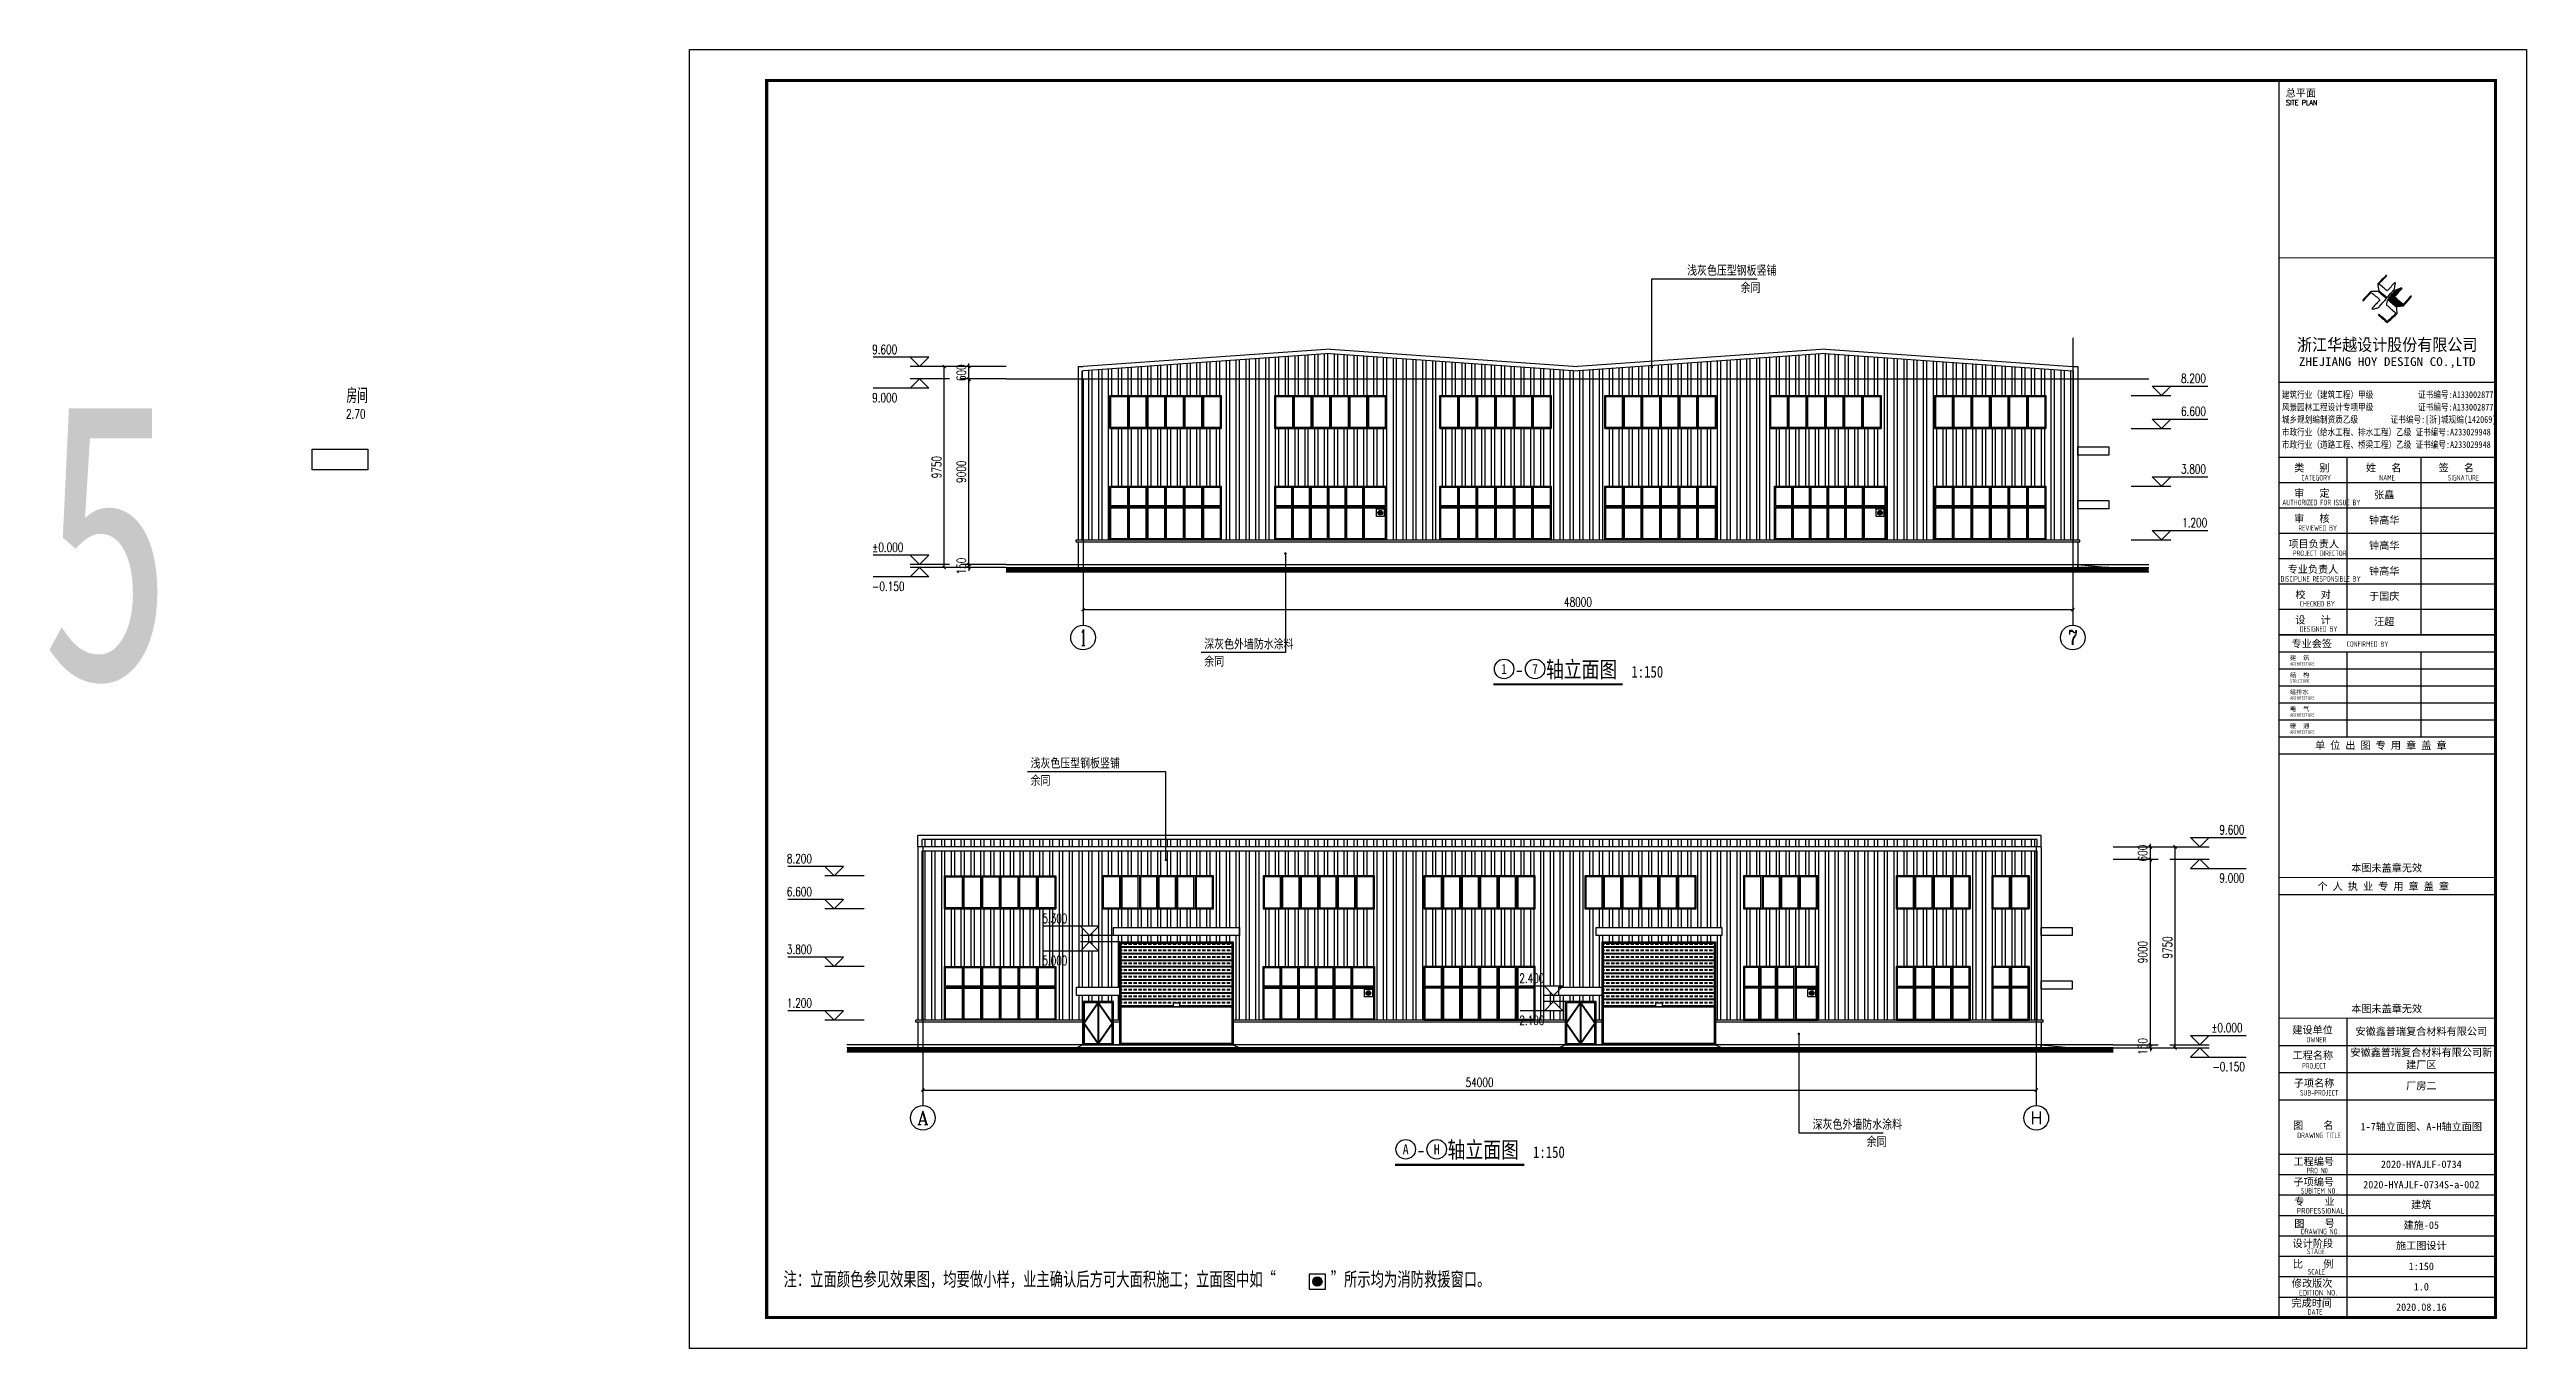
# Model space of a CAD drawing. Header units: millimetres. Extents: x 4455189 to 4808172, y 18512388 to 19204582.
# Drawn here: x 4666843 to 4786974, y 18642898 to 18705898 of the extents above; entities that cross this region are included whole.
import ezdxf
from ezdxf.enums import TextEntityAlignment as Align

# ---------------------------------------------------------------- set-up
doc = ezdxf.new("R2010")
doc.units = ezdxf.units.MM
doc.header["$LTSCALE"] = 1000
doc.header["$MEASUREMENT"] = 0
doc.layers.get('Defpoints').update_dxf_attribs({"color": 1})
doc.layers.add('0 - 已设计道路边线', color=150, linetype='Continuous', lineweight=50)
for name, color, linetype in [('0 - 立面线', 7, 'Continuous'), ('0 - 转弯半径', 10, 'Continuous'), ('AXIS_TEXT', 7, 'Continuous'), ('AXIS_外部', 171, 'Continuous'), ('DIM_LEAD', 145, 'Continuous'), ('DIM_SYMB', 165, 'Continuous'), ('PUB_DIM', 161, 'Continuous'), ('PUB_TEXT', 7, 'Continuous'), ('PUB_TITLE', 4, 'Continuous'), ('SPACE', 7, 'Continuous'), ('TK', 4, 'Continuous'), ('WINDOW', 140, 'Continuous'), ('校对', 1, 'Continuous')]:
    doc.layers.add(name, color=color, linetype=linetype)
doc.styles.add('-宋体', font='', dxfattribs={"width": 0.8})
doc.styles.add('_TCH_AXIS', font='COMPLEX', dxfattribs={"bigfont": 'GBCBIG'})
doc.styles.add('_TCH_DIM', font='SIMPLEX', dxfattribs={"bigfont": 'GBCBIG'})
doc.styles.add('_TCH_DIM_T3', font='SIMPLEX', dxfattribs={"width": 0.705882, "bigfont": 'GBCBIG'})
doc.styles.add('_TCH_SPACE', font='SIMPLEX', dxfattribs={"bigfont": 'GBCBIG'})
doc.styles.add('COMPLEX', font='COMPLEX')
doc.styles.add('HT', font='simhei.ttf', dxfattribs={"width": 0.7})
doc.styles.add('ROMANS', font='romans', dxfattribs={"width": 0.65, "height": 231.275})
doc.styles.add('TSSD_REIN', font='tssdeng.shx', dxfattribs={"width": 0.7, "bigfont": 'tssdchn.shx'})
doc.styles.add('YAYA', font='', dxfattribs={"width": 0.8, "height": 1})
doc.styles.add('图签宋体', font='', dxfattribs={"height": 300})
doc.styles.add('图签黑体', font='simhei.ttf', dxfattribs={"height": 550})
doc.styles.get('-宋体').set_extended_font_data('SimSun')
doc.styles.get('YAYA').set_extended_font_data('SimSun')
doc.styles.get('图签宋体').set_extended_font_data('NSimSun')
doc.dimstyles.new('_TCH_ARCH&&150', dxfattribs={"dimtxt": 446.25, "dimasz": 150, "dimexe": 375, "dimexo": 450, "dimgap": 150, "dimtad": 1, "dimdec": 0, "dimzin": 0, "dimdsep": 46, "dimtxsty": '_TCH_DIM_T3', "dimblk": 'ARCHTICK', "dimcen": 0.09, "dimclrt": 7, "dimazin": 2, "dimtfac": 1, "dimtdec": 0, "dimtix": 1, "dimtmove": 2, "dimatfit": 3, "dimfxl": 0, "dimtolj": 1, "dimtzin": 0, "dimarcsym": 0})
pattern_1 = [(90, (0, 0), (-476.25, 3e-14), []), (90, (158.75, 158.75), (-476.25, 3e-14), [])]

msp = doc.modelspace()

# ---------------------------------------------------------------- texts
at = {"layer": 'PUB_TEXT', "style": '_TCH_DIM'}
for s, p in [('浅灰色压型钢板竖铺', (4746266.6, 18694927.6)), ('余同', (4748858.1, 18694087.6)), ('深灰色外墙防水涂料', (4722847.8, 18676804.3)), ('余同', (4722847.8, 18675964.3)), ('余同', (4714424.2, 18670186.7)), ('浅灰色压型钢板竖铺', (4714424.2, 18671026.7)), ('深灰色外墙防水涂料', (4752356, 18653506.6)), ('余同', (4754975.4, 18652666.6))]:
    msp.add_text(s, height=506.38, dxfattribs=at).set_placement(p)
at = {"layer": 'PUB_TEXT'}
for s, height, style, width, p in [('9.600', 446.25, '_TCH_DIM', 0.705882, (4706741.3, 18691129)), ('8.200', 446.25, '_TCH_DIM', 0.705882, (4770216.6, 18689729)), ('9.000', 446.25, '_TCH_DIM', 0.705882, (4706741.3, 18688789)), ('5', 13519, 'HT', 0.7, (4666405.7, 18675361.5)), ('6.600', 446.25, '_TCH_DIM', 0.705882, (4770216.6, 18688129)), ('3.800', 446.25, '_TCH_DIM', 0.705882, (4770216.6, 18685329)), ('1.200', 446.25, '_TCH_DIM', 0.705882, (4770276.6, 18682729)), ('%%P0.000', 446.25, '_TCH_DIM', 0.705882, (4706741.3, 18681529)), ('-0.150', 446.25, '_TCH_DIM', 0.705882, (4706741.3, 18679639)), ('-', 793, 'YAYA', 0.8, (4737914.8, 18675435.9)), ('轴立面图', 793.04, 'YAYA', 0.8, (4739418.5, 18675435.9)), ('1:150', 566.46, 'YAYA', 0.8, (4743564.4, 18675435.9)), ('9.600', 446.25, '_TCH_DIM', 0.705882, (4772079.4, 18667831.4)), ('8.200', 446.25, '_TCH_DIM', 0.705882, (4702604.1, 18666431.4)), ('9.000', 446.25, '_TCH_DIM', 0.705882, (4772079.4, 18665491.4)), ('6.600', 446.25, '_TCH_DIM', 0.705882, (4702604.1, 18664831.4)), ('5.300', 446.25, '_TCH_DIM', 0.705882, (4714992.7, 18663531.4)), ('3.800', 446.25, '_TCH_DIM', 0.705882, (4702604.1, 18662031.4)), ('5.000', 446.25, '_TCH_DIM', 0.705882, (4714992.7, 18661491.4)), ('2.400', 446.25, '_TCH_DIM', 0.705882, (4738128, 18660631.4)), ('1.200', 446.25, '_TCH_DIM', 0.705882, (4702604.1, 18659431.4)), ('2.100', 446.25, '_TCH_DIM', 0.705882, (4738128, 18658591.4)), ('%%P0.000', 446.25, '_TCH_DIM', 0.705882, (4771689.4, 18658231.4)), ('-0.150', 446.25, '_TCH_DIM', 0.705882, (4771749.4, 18656341.4)), ('轴立面图', 793.04, 'YAYA', 0.8, (4734646, 18652138.3)), ('-', 793, 'YAYA', 0.8, (4733142.3, 18652138.3)), ('1:150', 566.46, 'YAYA', 0.8, (4738791.9, 18652138.3)), ('注：立面颜色参见效果图，均要做小样，业主确认后方可大面积施工；立面图中如“', 675.949, 'HT', 0.7, (4702443.6, 18645921.3)), ('”所示均为消防救援窗口。', 675.949, 'HT', 0.7, (4728983.4, 18645921.3))]:
    msp.add_text(s, height=height, dxfattribs=dict(at, style=style, width=width)).set_placement(p)
at = {"layer": 'PUB_TEXT', "style": 'YAYA'}
for s, height, width, p, p2 in [('1', 488.7, 1.028736, (4737246, 18675611.6), (4737533.6, 18675611.6)), ('7', 487.9, 1.034682, (4738749.1, 18675611.9), (4739037.9, 18675611.9)), ('A', 489.4, 1.022857, (4732474.2, 18652313.6), (4732760.5, 18652313.6)), ('H', 486.4, 1.046784, (4733975.4, 18652315), (4734266.7, 18652315))]:
    msp.add_text(s, height=height, dxfattribs=dict(at, width=width)).set_placement(p, p2, align=Align.FIT)
at = {"layer": 'SPACE', "style": '_TCH_SPACE'}
msp.add_text('房间', height=723.4, dxfattribs=at).set_placement((4681242.1, 18688746))
at = {"layer": 'SPACE', "style": '_TCH_SPACE', "width": 0.705882}
msp.add_text('2.70', height=446.25, dxfattribs=at).set_placement((4681220.9, 18687997.9))

# ---------------------------------------------------------------- blocks, each defined once
blk = doc.blocks.new('A$C474D48D3')
h = blk.add_hatch(color=1)
edge = h.paths.add_edge_path()
edge.add_arc((-125, -125), 75, 0, 360)
blk.add_lwpolyline([(-250, 0), (0, 0), (0, -250), (-250, -250)], close=True)
blk.add_circle((-125, -125), 75)
blk = doc.blocks.new('A$C053D6479')
at = {"layer": 'PUB_TITLE'}
h = blk.add_hatch(color=256, dxfattribs=at)
h.dxf.hatch_style = 1
edge = h.paths.add_edge_path()
edge.add_spline(control_points=[(1026, 827), (1105, 920), (1188, 1008), (1266, 1102)], knot_values=[13, 13, 13, 13, 14, 14, 14, 14], degree=3, periodic=0)
edge.add_spline(control_points=[(1266, 1102), (1258, 1111), (1249, 1119), (1239, 1116)], knot_values=[12, 12, 12, 12, 13, 13, 13, 13], degree=3, periodic=0)
edge.add_spline(control_points=[(1239, 1116), (1210, 1107), (1179, 1092), (1144, 1077)], knot_values=[11, 11, 11, 11, 12, 12, 12, 12], degree=3, periodic=0)
edge.add_spline(control_points=[(1144, 1077), (1109, 1063), (1069, 1053), (1047, 1038)], knot_values=[10, 10, 10, 10, 11, 11, 11, 11], degree=3, periodic=0)
edge.add_spline(control_points=[(1047, 1038), (1028, 1026), (1007, 992), (991, 972)], knot_values=[9, 9, 9, 9, 10, 10, 10, 10], degree=3, periodic=0)
edge.add_spline(control_points=[(991, 972), (942, 913), (899, 868), (849, 810)], knot_values=[8, 8, 8, 8, 9, 9, 9, 9], degree=3, periodic=0)
edge.add_spline(control_points=[(849, 810), (842, 801), (822, 776), (822, 775)], knot_values=[7, 7, 7, 7, 8, 8, 8, 8], degree=3, periodic=0)
edge.add_spline(control_points=[(822, 775), (823, 771), (848, 752), (859, 744)], knot_values=[6, 6, 6, 6, 7, 7, 7, 7], degree=3, periodic=0)
edge.add_spline(control_points=[(859, 744), (949, 670), (1035, 592), (1122, 521)], knot_values=[5, 5, 5, 5, 6, 6, 6, 6], degree=3, periodic=0)
edge.add_spline(control_points=[(1122, 521), (1153, 527), (1185, 530), (1217, 533)], knot_values=[4, 4, 4, 4, 5, 5, 5, 5], degree=3, periodic=0)
edge.add_spline(control_points=[(1217, 533), (1246, 535), (1293, 532), (1316, 542)], knot_values=[3, 3, 3, 3, 4, 4, 4, 4], degree=3, periodic=0)
edge.add_spline(control_points=[(1316, 542), (1327, 547), (1338, 565), (1349, 579)], knot_values=[2, 2, 2, 2, 3, 3, 3, 3], degree=3, periodic=0)
edge.add_spline(control_points=[(1349, 579), (1423, 670), (1507, 759), (1572, 848)], knot_values=[1, 1, 1, 1, 2, 2, 2, 2], degree=3, periodic=0)
edge.add_spline(control_points=[(1572, 848), (1564, 852), (1561, 861), (1551, 862)], knot_values=[0, 0, 0, 0, 1, 1, 1, 1], degree=3, periodic=0)
edge.add_spline(control_points=[(1551, 862), (1469, 769), (1393, 671), (1310, 579)], knot_values=[15, 15, 15, 15, 16, 16, 16, 16], degree=3, periodic=0)
edge.add_spline(control_points=[(1310, 579), (1216, 662), (1118, 742), (1026, 827)], knot_values=[14, 14, 14, 14, 15, 15, 15, 15], degree=3, periodic=0)
at = {"layer": 'TK'}
for points, knots in [([(555, 949), (624, 891), (699, 833), (760, 773), (689, 691), (614, 604), (539, 517), (529, 505), (516, 487), (506, 482), (492, 475), (469, 472), (452, 467), (416, 456), (383, 448), (342, 438), (323, 433), (297, 422), (293, 440), (291, 452), (313, 470), (322, 480), (400, 566), (477, 652), (553, 736), (460, 815), (366, 894), (270, 970), (183, 883), (101, 791), (16, 703), (-18, 714), (9, 735), (28, 755), (103, 838), (192, 930), (266, 1005), (319, 1009), (387, 1005), (442, 1007), (456, 1008), (472, 1011), (485, 1007), (507, 1000), (534, 967), (555, 949)], [0, 0, 0, 0, 1, 1, 1, 2, 2, 2, 3, 3, 3, 4, 4, 4, 5, 5, 5, 6, 6, 6, 7, 7, 7, 8, 8, 8, 9, 9, 9, 10, 10, 10, 11, 11, 11, 12, 12, 12, 13, 13, 13, 14, 14, 14, 15, 15, 15, 15]), ([(1031, 1298), (1066, 1286), (1054, 1262), (1045, 1224), (1036, 1188), (1031, 1158), (1024, 1121), (1020, 1104), (1017, 1085), (1012, 1071), (1004, 1052), (976, 1026), (956, 1003), (906, 946), (866, 899), (814, 839), (806, 829), (789, 806), (787, 806), (777, 804), (728, 856), (719, 864), (651, 922), (580, 978), (514, 1036), (509, 1106), (488, 1176), (479, 1247), (570, 1343), (663, 1436), (758, 1526), (764, 1523), (768, 1518), (774, 1515), (693, 1422), (599, 1343), (520, 1249), (607, 1171), (698, 1096), (789, 1021), (874, 1109), (950, 1206), (1031, 1298)], [0, 0, 0, 0, 1, 1, 1, 2, 2, 2, 3, 3, 3, 4, 4, 4, 5, 5, 5, 6, 6, 6, 7, 7, 7, 8, 8, 8, 9, 9, 9, 10, 10, 10, 11, 11, 11, 12, 12, 12, 13, 13, 13, 14, 14, 14, 14]), ([(1551, 862), (1561, 861), (1564, 852), (1572, 848), (1507, 759), (1423, 670), (1349, 579), (1338, 565), (1327, 547), (1316, 542), (1293, 532), (1246, 535), (1217, 533), (1185, 530), (1153, 527), (1122, 521), (1035, 592), (949, 670), (859, 744), (848, 752), (823, 771), (822, 775), (822, 776), (842, 801), (849, 810), (899, 868), (942, 913), (991, 972), (1007, 992), (1028, 1026), (1047, 1038), (1069, 1053), (1109, 1063), (1144, 1077), (1179, 1092), (1210, 1107), (1239, 1116), (1249, 1119), (1258, 1111), (1266, 1102), (1188, 1008), (1105, 920), (1026, 827), (1118, 742), (1216, 662), (1310, 579), (1393, 671), (1469, 769), (1551, 862)], [0, 0, 0, 0, 1, 1, 1, 2, 2, 2, 3, 3, 3, 4, 4, 4, 5, 5, 5, 6, 6, 6, 7, 7, 7, 8, 8, 8, 9, 9, 9, 10, 10, 10, 11, 11, 11, 12, 12, 12, 13, 13, 13, 14, 14, 14, 15, 15, 15, 16, 16, 16, 16]), ([(1097, 490), (1100, 425), (1106, 361), (1107, 294), (1018, 207), (925, 121), (830, 33), (818, 21), (800, 0), (787, 0), (768, -1), (725, 49), (712, 60), (662, 103), (616, 143), (568, 186), (545, 207), (518, 224), (499, 250), (501, 259), (511, 261), (516, 267), (609, 192), (696, 111), (785, 33), (883, 118), (977, 208), (1070, 298), (992, 373), (892, 456), (803, 534), (791, 544), (768, 561), (766, 569), (761, 588), (776, 634), (780, 655), (785, 690), (788, 721), (795, 746), (897, 661), (998, 576), (1097, 490)], [0, 0, 0, 0, 1, 1, 1, 2, 2, 2, 3, 3, 3, 4, 4, 4, 5, 5, 5, 6, 6, 6, 7, 7, 7, 8, 8, 8, 9, 9, 9, 10, 10, 10, 11, 11, 11, 12, 12, 12, 13, 13, 13, 14, 14, 14, 14])]:
    blk.add_open_spline(points, degree=3, knots=knots, dxfattribs=at)
blk = doc.blocks.new('GeYuanFrame_02684325', base_point=(18.76, 4.34))
at = {"layer": 'PUB_TITLE'}
for points in [[(554.76, 235.14), (554.76, 292.54)], [(578.76, 235.14), (578.76, 292.54)], [(554.76, 202.14), (554.76, 229.64)], [(578.76, 202.14), (578.76, 229.64)], [(554.76, 14.34), (554.76, 111.14)]]:
    blk.add_lwpolyline(points, dxfattribs=at)
at = {"layer": 'TK'}
for p, q in [((43.76, 414.34), (602.76, 414.34)), ((532.76, 316.74), (602.76, 316.74)), ((532.76, 284.34), (602.76, 284.34)), ((532.76, 276.14), (602.76, 276.14)), ((532.76, 267.94), (602.76, 267.94)), ((532.76, 259.74), (602.76, 259.74)), ((532.76, 251.54), (602.76, 251.54)), ((532.76, 243.34), (602.76, 243.34)), ((532.76, 235.14), (602.76, 235.14)), ((532.76, 235.14), (602.76, 235.14)), ((532.76, 102.34), (602.76, 102.34)), ((532.76, 93.54), (602.76, 93.54)), ((532.76, 84.74), (554.76, 84.74)), ((532.76, 84.74), (602.76, 84.74)), ((532.76, 67.18), (602.76, 67.18)), ((532.76, 67.14), (602.76, 67.14)), ((532.76, 60.58), (602.76, 60.58)), ((532.76, 53.98), (602.76, 53.98)), ((532.76, 47.38), (602.76, 47.38)), ((532.76, 40.78), (602.76, 40.78)), ((532.76, 34.18), (602.76, 34.18)), ((532.76, 27.58), (602.76, 27.58)), ((532.76, 20.98), (602.76, 20.98)), ((532.76, 14.34), (602.76, 14.34))]:
    blk.add_line(p, q, dxfattribs=at)
for points in [[(18.76, 424.34), (612.76, 424.34), (612.76, 4.34), (18.76, 4.34), (18.76, 424.34)], [(532.76, 292.54), (602.76, 292.54)], [(532.76, 235.14), (602.76, 235.14)], [(532.76, 229.64), (602.76, 229.64)], [(532.76, 224.14), (602.76, 224.14)], [(532.76, 218.64), (602.76, 218.64)], [(532.76, 213.14), (602.76, 213.14)], [(532.76, 207.64), (602.76, 207.64)], [(532.76, 202.14), (602.76, 202.14)], [(532.76, 196.64), (602.76, 196.64)], [(532.76, 151.14), (602.76, 151.14)]]:
    blk.add_lwpolyline(points, dxfattribs=at)
at = {"layer": 'TK', "const_width": 1}
blk.add_lwpolyline([(602.76, 414.34), (43.76, 414.34), (43.76, 14.34), (602.76, 14.34)], close=True, dxfattribs=at)
at = {"layer": 'TK'}
for points, const_width in [([(532.76, 414.34), (532.76, 14.34)], 0.4), ([(532.76, 356.95), (602.76, 356.95)], 0.35), ([(532.76, 292.54), (602.76, 292.54)], 0.35), ([(532.76, 292.54), (602.76, 292.54)], 0.35), ([(532.76, 235.14), (602.76, 235.14)], 0.35), ([(532.76, 202.14), (602.76, 202.14)], 0.35), ([(532.76, 156.64), (602.76, 156.64)], 0.35), ([(532.76, 111.14), (602.76, 111.14)], 0.35), ([(532.76, 67.18), (602.76, 67.18)], 0.35)]:
    blk.add_lwpolyline(points, dxfattribs=dict(at, const_width=const_width))
at = {"layer": 'PUB_TITLE', "xscale": 0.01000000000021828, "yscale": 0.01000000000021828, "zscale": 0.01}
blk.add_blockref('A$C053D6479', (559.86, 336.08), dxfattribs=at)
at = {"layer": 'TK', "style": '图签宋体'}
for s, height, p in [('总平面', 2.4, (534.9, 409.1)), ('类   别', 2.4, (537.65, 287.9)), ('姓   名', 2.4, (560.87, 287.9)), ('签   名', 2.4, (584.35, 287.9)), ('审   定', 2.4, (537.65, 279.7)), ('审   核', 2.4, (537.65, 271.5)), ('项目负责人', 2.4, (535.8, 263.3)), ('专业负责人', 2.4, (535.56, 255.1)), ('校   对', 2.4, (538.06, 246.9)), ('设   计', 2.4, (538.03, 238.7)), ('专业会签', 2.4, (536.79, 231.05)), ('建  筑', 1.44, (536.28, 226.92)), ('结  构', 1.44, (536.28, 221.42)), ('给排水', 1.44, (536.28, 215.92)), ('电  气', 1.44, (536.28, 210.42)), ('暖  通', 1.44, (536.28, 204.92)), ('单 位 出 图 专 用 章 盖 章', 2.4, (544.39, 198.16)), ('本图未盖章无效', 2.4, (556.1, 158.51)), ('个 人 执 业 专 用 章 盖 章', 2.4, (545.19, 152.58)), ('本图未盖章无效', 2.4, (556.1, 113.01)), ('建设单位', 2.4, (537.06, 106.14)), ('工程名称', 2.4, (537.14, 97.93)), ('子项名称', 2.4, (537.52, 88.95)), ('图    名', 2.4, (537.3, 75.3)), ('工程编号', 2.4, (537.44, 63.58)), ('子项编号', 2.4, (537.44, 57)), ('专    业', 2.4, (537.68, 50.69)), ('图    号', 2.4, (537.69, 43.58)), ('设计阶段', 2.4, (537.12, 37.12)), ('比    例', 2.4, (537.26, 30.44)), ('修改版次', 2.4, (536.91, 24.22)), ('完成时间', 2.4, (536.79, 17.83))]:
    blk.add_text(s, height=height, dxfattribs=at).set_placement(p)
at = {"layer": 'TK'}
for s, height, style, width, p in [('SITE PLAN', 1.697, 'ROMANS', 0.76, (535.02, 406.31)), ('建筑行业（建筑工程）甲级           证书编号:A133002877', 2.2, '-宋体', 0.8, (533.67, 311.64)), ('风景园林工程设计专项甲级           证书编号:A133002877', 2.2, '-宋体', 0.8, (533.67, 307.62)), ('城乡规划编制资质乙级        证书编号:[浙]城规编(142069)', 2.2, '-宋体', 0.8, (533.67, 303.63)), ('市政行业（给水工程、排水工程）乙级 证书编号:A233029948', 2.2, '-宋体', 0.8, (533.67, 299.55)), ('市政行业（道路工程、桥梁工程）乙级 证书编号:A233029948', 2.2, '-宋体', 0.8, (533.67, 295.5)), ('CATEGORY', 1.8, 'TSSD_REIN', 0.7, (539.99, 284.98)), ('NAME', 1.8, 'TSSD_REIN', 0.7, (565.18, 284.98)), ('SIGNATURE', 1.8, 'TSSD_REIN', 0.7, (587.34, 284.98)), ('AUTHORIZED FOR ISSUE BY', 1.8, 'TSSD_REIN', 0.7, (533.79, 276.98)), ('REVIEWED BY', 1.8, 'TSSD_REIN', 0.7, (539.03, 268.72)), ('PROJECT DIRECTOR', 1.8, 'TSSD_REIN', 0.7, (537.22, 260.55)), ('DISCIPLINE RESPONSIBLE BY', 1.8, 'TSSD_REIN', 0.7, (533.25, 252.28)), ('CHECKED BY', 1.8, 'TSSD_REIN', 0.7, (539.42, 244.25)), ('DESIGNED BY', 1.8, 'TSSD_REIN', 0.7, (539.43, 236.08)), ('CONFIRMED BY', 1.8, 'TSSD_REIN', 0.7, (554.61, 231.23)), ('ARCHITECTURE', 1.08, 'TSSD_REIN', 0.7, (536.32, 225.15)), ('STRUCTURE', 1.08, 'TSSD_REIN', 0.7, (536.32, 219.65)), ('ARCHITECTURE', 1.08, 'TSSD_REIN', 0.7, (536.32, 214.15)), ('ARCHITECTURE', 1.08, 'TSSD_REIN', 0.7, (536.32, 208.65)), ('ARCHITECTURE', 1.08, 'TSSD_REIN', 0.7, (536.32, 203.15)), ('OWNER', 1.8, 'TSSD_REIN', 0.7, (541.65, 103.29)), ('PROJECT', 1.8, 'TSSD_REIN', 0.7, (540.19, 94.83)), ('SUB-PROJECT', 1.8, 'TSSD_REIN', 0.7, (539.53, 86.11)), ('DRAWING TITLE', 1.8, 'TSSD_REIN', 0.7, (538.64, 72.34)), ('SUBITEM NO.', 1.8, 'TSSD_REIN', 0.7, (539.82, 54.39)), ('PRO N0.', 1.8, 'TSSD_REIN', 0.7, (541.68, 60.96)), ('PROFESSIONAL', 1.8, 'TSSD_REIN', 0.8, (538.55, 47.95)), ('DRAWING NO.', 1.8, 'TSSD_REIN', 0.7, (539.86, 41.26)), ('STAGE', 1.8, 'TSSD_REIN', 0.7, (541.76, 34.84)), ('SCALE', 1.8, 'TSSD_REIN', 0.7, (542.05, 28.23)), ('EDITION NO.', 1.8, 'TSSD_REIN', 0.8, (539.2, 21.45)), ('DATE', 1.8, 'TSSD_REIN', 0.7, (542, 15.26))]:
    blk.add_text(s, height=height, dxfattribs=dict(at, style=style, width=width)).set_placement(p)
for s, height, style, width, p in [('浙江华越设计股份有限公司', 3.96, 'HT', 0.9, (567.74, 328.97)), ('ZHEJIANG HOY DESIGN CO.,LTD', 2.8, '图签黑体', 1.11, (567.73, 323.1))]:
    blk.add_text(s, height=height, dxfattribs=dict(at, style=style, width=width)).set_placement(p, align=Align.MIDDLE)
at = {"layer": 'TK', "char_height": 2.4, "attachment_point": 5, "style": '图签宋体'}
for s, insert, width in [('张矗', (566.76, 280.21), 24), ('钟高华', (566.76, 272.04), 24), ('钟高华', (566.76, 263.84), 24), ('钟高华', (566.76, 255.57), 24), ('于国庆', (566.76, 247.44), 24), ('汪超', (566.76, 239.24), 24), ('安徽鑫普瑞复合材料有限公司', (578.76, 106.74), 48), ('安徽鑫普瑞复合材料有限公司新建厂区', (578.76, 97.94), 48), ('厂房二', (578.76, 89.14), 48), ('1-7轴立面图、A-H轴立面图', (578.76, 75.94), 48), ('2020-HYAJLF-0734', (578.76, 63.88), 48), ('2020-HYAJLF-0734S-a-002', (578.76, 57.28), 48), ('建筑', (578.76, 50.68), 48), ('建施-05', (578.76, 44.08), 48), ('施工图设计', (578.76, 37.48), 48), ('1:150', (578.76, 30.88), 48), ('1.0', (578.76, 24.28), 48), ('2020.08.16', (578.76, 17.69), 48)]:
    blk.add_mtext(s, dxfattribs=dict(at, insert=insert, width=width))
blk = doc.blocks.new('_ArchTick')
at = {"color": 0, "linetype": 'ByBlock', "const_width": 0.4}
blk.add_lwpolyline([(-0.5, -0.5), (0.5, 0.5)], dxfattribs=at)
blk = doc.blocks.new('*D322')
at = {"layer": 'AXIS_外部', "color": 0, "lineweight": -2}
for p, q in [((4709199, 18657074), (4709199, 18655059)), ((4763199, 18657074), (4763199, 18655059)), ((4709199, 18655434), (4763199, 18655434))]:
    blk.add_line(p, q, dxfattribs=at)
at = {"layer": 'Defpoints', "color": 0}
for p in [(4709199, 18657524), (4763199, 18657524), (4763199, 18655434)]:
    blk.add_point(p, dxfattribs=at)
at = {"layer": 'AXIS_外部', "color": 0, "lineweight": -2, "xscale": 150, "yscale": 150, "zscale": 150, "rotation": 180}
blk.add_blockref('_ArchTick', (4709199, 18655434), dxfattribs=at)
at = {"layer": 'AXIS_外部', "color": 0, "lineweight": -2, "xscale": 150, "yscale": 150, "zscale": 150}
blk.add_blockref('_ArchTick', (4763199, 18655434), dxfattribs=at)
at = {"layer": 'AXIS_外部', "color": 7, "insert": (4736199, 18655807), "char_height": 446.2, "attachment_point": 5, "style": '_TCH_DIM_T3'}
blk.add_mtext('\\A1;54000', dxfattribs=at)
blk = doc.blocks.new('*D323')
at = {"layer": 'Defpoints', "color": 0}
for p in [(4766485, 18667224), (4769934, 18667224), (4766485, 18657474)]:
    blk.add_point(p, dxfattribs=at)
at = {"layer": 'PUB_DIM', "color": 0, "lineweight": -2}
for p, q in [((4766935, 18667224), (4770309, 18667224)), ((4769934, 18657474), (4769934, 18667224)), ((4766935, 18657474), (4770309, 18657474))]:
    blk.add_line(p, q, dxfattribs=at)
at = {"layer": 'PUB_DIM', "color": 0, "lineweight": -2, "xscale": 150, "yscale": 150, "zscale": 150}
for p, rotation in [((4769934, 18667224), 90), ((4769934, 18657474), 270)]:
    blk.add_blockref('_ArchTick', p, dxfattribs=dict(at, rotation=rotation))
at = {"layer": 'PUB_DIM', "color": 7, "insert": (4769561, 18662349), "char_height": 446.2, "attachment_point": 5, "rotation": 90, "style": '_TCH_DIM_T3'}
blk.add_mtext('\\A1;9750', dxfattribs=at)
blk = doc.blocks.new('*D324')
at = {"layer": 'Defpoints', "color": 0}
for p in [(4766485, 18657624), (4768734, 18657624), (4766485, 18657474)]:
    blk.add_point(p, dxfattribs=at)
at = {"layer": 'PUB_DIM', "color": 0, "lineweight": -2}
for p, q in [((4766935, 18657624), (4769109, 18657624)), ((4768734, 18657624), (4768734, 18657774)), ((4768734, 18657474), (4768734, 18657624)), ((4766935, 18657474), (4769109, 18657474)), ((4768734, 18657474), (4768734, 18657324))]:
    blk.add_line(p, q, dxfattribs=at)
at = {"layer": 'PUB_DIM', "color": 0, "lineweight": -2, "xscale": 150, "yscale": 150, "zscale": 150}
for p, rotation in [((4768734, 18657624), 270), ((4768734, 18657474), 90)]:
    blk.add_blockref('_ArchTick', p, dxfattribs=dict(at, rotation=rotation))
at = {"layer": 'PUB_DIM', "color": 7, "insert": (4768361, 18657549), "char_height": 446.2, "attachment_point": 5, "rotation": 90, "style": '_TCH_DIM_T3'}
blk.add_mtext('\\A1;150', dxfattribs=at)
blk = doc.blocks.new('*D325')
at = {"layer": 'Defpoints', "color": 0}
for p in [(4766485, 18666624), (4768734, 18666624), (4766485, 18657624)]:
    blk.add_point(p, dxfattribs=at)
at = {"layer": 'PUB_DIM', "color": 0, "lineweight": -2}
for p, q in [((4766935, 18666624), (4769109, 18666624)), ((4768734, 18657624), (4768734, 18666624)), ((4766935, 18657624), (4769109, 18657624))]:
    blk.add_line(p, q, dxfattribs=at)
at = {"layer": 'PUB_DIM', "color": 0, "lineweight": -2, "xscale": 150, "yscale": 150, "zscale": 150}
for p, rotation in [((4768734, 18666624), 90), ((4768734, 18657624), 270)]:
    blk.add_blockref('_ArchTick', p, dxfattribs=dict(at, rotation=rotation))
at = {"layer": 'PUB_DIM', "color": 7, "insert": (4768361, 18662124), "char_height": 446.2, "attachment_point": 5, "rotation": 90, "style": '_TCH_DIM_T3'}
blk.add_mtext('\\A1;9000', dxfattribs=at)
blk = doc.blocks.new('*D326')
at = {"layer": 'Defpoints', "color": 0}
for p in [(4766485, 18667224), (4768734, 18667224), (4766485, 18666624)]:
    blk.add_point(p, dxfattribs=at)
at = {"layer": 'PUB_DIM', "color": 0, "lineweight": -2}
for p, q in [((4766935, 18667224), (4769109, 18667224)), ((4768734, 18667224), (4768734, 18667374)), ((4768734, 18666624), (4768734, 18667224)), ((4766935, 18666624), (4769109, 18666624)), ((4768734, 18666624), (4768734, 18666474))]:
    blk.add_line(p, q, dxfattribs=at)
at = {"layer": 'PUB_DIM', "color": 0, "lineweight": -2, "xscale": 150, "yscale": 150, "zscale": 150}
for p, rotation in [((4768734, 18667224), 270), ((4768734, 18666624), 90)]:
    blk.add_blockref('_ArchTick', p, dxfattribs=dict(at, rotation=rotation))
at = {"layer": 'PUB_DIM', "color": 7, "insert": (4768361, 18666924), "char_height": 446.2, "attachment_point": 5, "rotation": 90, "style": '_TCH_DIM_T3'}
blk.add_mtext('\\A1;600', dxfattribs=at)
blk = doc.blocks.new('*D327')
at = {"layer": 'AXIS_外部', "color": 0, "lineweight": -2}
for p, q in [((4716972, 18680372), (4716972, 18678357)), ((4764972, 18680372), (4764972, 18678357)), ((4716972, 18678732), (4764972, 18678732))]:
    blk.add_line(p, q, dxfattribs=at)
at = {"layer": 'Defpoints', "color": 0}
for p in [(4716972, 18680822), (4764972, 18680822), (4764972, 18678732)]:
    blk.add_point(p, dxfattribs=at)
at = {"layer": 'AXIS_外部', "color": 0, "lineweight": -2, "xscale": 150, "yscale": 150, "zscale": 150, "rotation": 180}
blk.add_blockref('_ArchTick', (4716972, 18678732), dxfattribs=at)
at = {"layer": 'AXIS_外部', "color": 0, "lineweight": -2, "xscale": 150, "yscale": 150, "zscale": 150}
blk.add_blockref('_ArchTick', (4764972, 18678732), dxfattribs=at)
at = {"layer": 'AXIS_外部', "color": 7, "insert": (4740972, 18679105), "char_height": 446.2, "attachment_point": 5, "style": '_TCH_DIM_T3'}
blk.add_mtext('\\A1;48000', dxfattribs=at)
blk = doc.blocks.new('*D328')
at = {"layer": 'Defpoints', "color": 0}
for p in [(4710236, 18690522), (4713686, 18690522), (4713686, 18680772)]:
    blk.add_point(p, dxfattribs=at)
at = {"layer": 'PUB_DIM', "color": 0, "lineweight": -2}
for p, q in [((4713236, 18690522), (4709861, 18690522)), ((4710236, 18680772), (4710236, 18690522)), ((4713236, 18680772), (4709861, 18680772))]:
    blk.add_line(p, q, dxfattribs=at)
at = {"layer": 'PUB_DIM', "color": 0, "lineweight": -2, "xscale": 150, "yscale": 150, "zscale": 150}
for p, rotation in [((4710236, 18690522), 90), ((4710236, 18680772), 270)]:
    blk.add_blockref('_ArchTick', p, dxfattribs=dict(at, rotation=rotation))
at = {"layer": 'PUB_DIM', "color": 7, "insert": (4709863, 18685647), "char_height": 446.2, "attachment_point": 5, "rotation": 90, "style": '_TCH_DIM_T3'}
blk.add_mtext('\\A1;9750', dxfattribs=at)
blk = doc.blocks.new('*D329')
at = {"layer": 'Defpoints', "color": 0}
for p in [(4711436, 18680922), (4713686, 18680922), (4713686, 18680772)]:
    blk.add_point(p, dxfattribs=at)
at = {"layer": 'PUB_DIM', "color": 0, "lineweight": -2}
for p, q in [((4713236, 18680922), (4711061, 18680922)), ((4713236, 18680772), (4711061, 18680772)), ((4711436, 18680922), (4711436, 18681072)), ((4711436, 18680772), (4711436, 18680922)), ((4711436, 18680772), (4711436, 18680622))]:
    blk.add_line(p, q, dxfattribs=at)
at = {"layer": 'PUB_DIM', "color": 0, "lineweight": -2, "xscale": 150, "yscale": 150, "zscale": 150}
for p, rotation in [((4711436, 18680922), 270), ((4711436, 18680772), 90)]:
    blk.add_blockref('_ArchTick', p, dxfattribs=dict(at, rotation=rotation))
at = {"layer": 'PUB_DIM', "color": 7, "insert": (4711063, 18680847), "char_height": 446.2, "attachment_point": 5, "rotation": 90, "style": '_TCH_DIM_T3'}
blk.add_mtext('\\A1;150', dxfattribs=at)
blk = doc.blocks.new('*D330')
at = {"layer": 'Defpoints', "color": 0}
for p in [(4711436, 18689922), (4713686, 18689922), (4713686, 18680922)]:
    blk.add_point(p, dxfattribs=at)
at = {"layer": 'PUB_DIM', "color": 0, "lineweight": -2}
for p, q in [((4713236, 18689922), (4711061, 18689922)), ((4711436, 18680922), (4711436, 18689922)), ((4713236, 18680922), (4711061, 18680922))]:
    blk.add_line(p, q, dxfattribs=at)
at = {"layer": 'PUB_DIM', "color": 0, "lineweight": -2, "xscale": 150, "yscale": 150, "zscale": 150}
for p, rotation in [((4711436, 18689922), 90), ((4711436, 18680922), 270)]:
    blk.add_blockref('_ArchTick', p, dxfattribs=dict(at, rotation=rotation))
at = {"layer": 'PUB_DIM', "color": 7, "insert": (4711063, 18685422), "char_height": 446.2, "attachment_point": 5, "rotation": 90, "style": '_TCH_DIM_T3'}
blk.add_mtext('\\A1;9000', dxfattribs=at)
blk = doc.blocks.new('*D331')
at = {"layer": 'Defpoints', "color": 0}
for p in [(4711436, 18690522), (4713686, 18690522), (4713686, 18689922)]:
    blk.add_point(p, dxfattribs=at)
at = {"layer": 'PUB_DIM', "color": 0, "lineweight": -2}
for p, q in [((4713236, 18690522), (4711061, 18690522)), ((4711436, 18690522), (4711436, 18690672)), ((4711436, 18689922), (4711436, 18690522)), ((4713236, 18689922), (4711061, 18689922)), ((4711436, 18689922), (4711436, 18689772))]:
    blk.add_line(p, q, dxfattribs=at)
at = {"layer": 'PUB_DIM', "color": 0, "lineweight": -2, "xscale": 150, "yscale": 150, "zscale": 150}
for p, rotation in [((4711436, 18690522), 270), ((4711436, 18689922), 90)]:
    blk.add_blockref('_ArchTick', p, dxfattribs=dict(at, rotation=rotation))
at = {"layer": 'PUB_DIM', "color": 7, "insert": (4711063, 18690222), "char_height": 446.2, "attachment_point": 5, "rotation": 90, "style": '_TCH_DIM_T3'}
blk.add_mtext('\\A1;600', dxfattribs=at)
blk = doc.blocks.new('_AXISO')
blk.add_circle((0, 0), 0.5)
at = {"layer": 'AXIS_TEXT', "style": 'COMPLEX', "width": 1.041667}
blk.add_attdef('A', text='', height=0.56, dxfattribs=at).set_placement((-0.25, -0.28), (0.25, -0.28), align=Align.FIT)

# ---------------------------------------------------------------- dimensions: what is measured, and where the dimension line sits
at = {"layer": 'AXIS_外部'}
for p1, p2, picture, middle in [((4716971.6, 18680821.5), (4764971.6, 18680821.5), '*D327', (4740971.6, 18679105)), ((4709199.1, 18657523.9), (4763199.1, 18657523.9), '*D322', (4736199.1, 18655807.4))]:
    dim = msp.add_aligned_dim(p1=p1, p2=p2, distance=-2089.6, dimstyle='_TCH_ARCH&&150', dxfattribs=at)
    dim.commit()
    dim.dimension.update_dxf_attribs({"geometry": picture, "text_midpoint": middle})
at = {"layer": 'PUB_DIM'}
for p1, p2, distance, picture, middle in [((4713685.7, 18680771.5), (4713685.7, 18690521.5), 3449.4, '*D328', (4709863.2, 18685646.5)), ((4713685.7, 18689921.5), (4713685.7, 18690521.5), 2249.4, '*D331', (4711063.2, 18690221.5)), ((4713685.7, 18680921.5), (4713685.7, 18689921.5), 2249.4, '*D330', (4711063.2, 18685421.5)), ((4713685.7, 18680771.5), (4713685.7, 18680921.5), 2249.4, '*D329', (4711063.2, 18680846.5)), ((4766485, 18666623.9), (4766485, 18667223.9), -2249.4, '*D326', (4768361.2, 18666923.9)), ((4766485, 18657473.9), (4766485, 18667223.9), -3449.4, '*D323', (4769561.2, 18662348.9)), ((4766485, 18657623.9), (4766485, 18666623.9), -2249.4, '*D325', (4768361.2, 18662123.9)), ((4766485, 18657473.9), (4766485, 18657623.9), -2249.4, '*D324', (4768361.2, 18657548.9))]:
    dim = msp.add_aligned_dim(p1=p1, p2=p2, distance=distance, dimstyle='_TCH_ARCH&&150', dxfattribs=at)
    dim.commit()
    dim.dimension.update_dxf_attribs({"geometry": picture, "text_midpoint": middle})

# ---------------------------------------------------------------- hatches: boundary and pattern name
at = {"layer": '0 - 已设计道路边线', "ltscale": 0.01}
h = msp.add_hatch(dxfattribs=at)
h.set_pattern_fill('ANSI33,_O', color=256, scale=100, angle=135)
h.set_pattern_definition([(7e-15, (4959287.22, 3608109.2), (3e-14, -317.5), []), (7e-15, (4959445.97, 3608267.95), (3e-14, -317.5), [158.75, -79.375])])
h.paths.add_polyline_path([(4721649.1, 18659661.4), (4721349.1, 18659661.4), (4721349.1, 18659461.4), (4721649.1, 18659461.4)], flags=16)
h.paths.add_polyline_path([(4724199.1, 18662573.9), (4718799.1, 18662573.9), (4718799.1, 18659423.9), (4724199.1, 18659423.9)])
h = msp.add_hatch(dxfattribs=at)
h.set_pattern_fill('ANSI33,_O', color=256, scale=100, angle=135)
h.set_pattern_definition([(7e-15, (4982687.22, 3608109.2), (3e-14, -317.5), []), (7e-15, (4982845.97, 3608267.95), (3e-14, -317.5), [158.75, -79.375])])
h.paths.add_polyline_path([(4745049.1, 18659661.4), (4744749.1, 18659661.4), (4744749.1, 18659461.4), (4745049.1, 18659461.4)], flags=16)
h.paths.add_polyline_path([(4747599.1, 18662573.9), (4742199.1, 18662573.9), (4742199.1, 18659423.9), (4747599.1, 18659423.9)])
at = {"layer": '校对'}
h = msp.add_hatch(dxfattribs=at)
h.set_pattern_fill('ANSI32', color=251, scale=100, angle=45, style=0)
h.set_pattern_definition(pattern_1)
h.paths.add_polyline_path([(4765011.6, 18690321.5), (4764964.6, 18690321.5), (4752971.6, 18691162.4), (4740971.6, 18690321.1), (4728971.6, 18691162.4), (4716931.6, 18690318.3), (4716931.6, 18682121.5), (4718271.6, 18682121.5), (4718271.6, 18684721.5), (4723671.6, 18684721.5), (4723671.6, 18682121.5), (4726271.6, 18682121.5), (4726271.6, 18684721.5), (4731671.6, 18684721.5), (4731671.6, 18682121.5), (4734271.6, 18682121.5), (4734271.6, 18684721.5), (4739671.6, 18684721.5), (4739671.6, 18682121.5), (4742271.6, 18682121.5), (4742271.6, 18684721.5), (4747671.6, 18684721.5), (4747671.6, 18682121.5), (4750511.6, 18682121.5), (4750511.6, 18684721.5), (4755911.6, 18684721.5), (4755911.6, 18682121.5), (4758271.6, 18682121.5), (4758271.6, 18684721.5), (4763671.6, 18684721.5), (4763671.6, 18682121.5), (4765011.6, 18682121.5)])
h.paths.add_polyline_path([(4742271.6, 18687521.5), (4742271.6, 18689121.5), (4747671.6, 18689121.5), (4747671.6, 18687521.5)], flags=16)
h.paths.add_polyline_path([(4739671.6, 18687521.5), (4734271.6, 18687521.5), (4734271.6, 18689121.5), (4739671.6, 18689121.5)], flags=16)
h.paths.add_polyline_path([(4744556.9, 18690465.4, -1), (4744556.9, 18690525.4, -1)], flags=16)
h.paths.add_polyline_path([(4750271.6, 18687521.5), (4750271.6, 18689121.5), (4755671.6, 18689121.5), (4755671.6, 18687521.5)], flags=16)
h.paths.add_polyline_path([(4731671.6, 18687521.5), (4726271.6, 18687521.5), (4726271.6, 18689121.5), (4731671.6, 18689121.5)], flags=16)
h.paths.add_polyline_path([(4758271.6, 18687521.5), (4758271.6, 18689121.5), (4763671.6, 18689121.5), (4763671.6, 18687521.5)], flags=16)
h.paths.add_polyline_path([(4723671.6, 18687521.5), (4718271.6, 18687521.5), (4718271.6, 18689121.5), (4723671.6, 18689121.5)], flags=16)
h = msp.add_hatch(dxfattribs=at)
h.set_pattern_fill('ANSI32', color=251, scale=100, angle=45, style=0)
h.set_pattern_definition([(90, (0, 1000), (-476.25, 3e-14), []), (90, (158.75, 1158.75), (-476.25, 3e-14), [])])
h.paths.add_polyline_path([(4763239.1, 18667582.5), (4709159.1, 18667582.5), (4709159.1, 18667223.9), (4763239.1, 18667223.9)])
h = msp.add_hatch(dxfattribs=at)
h.set_pattern_fill('ANSI32', color=251, scale=100, angle=45, style=0)
h.set_pattern_definition(pattern_1)
h.paths.add_polyline_path([(4763199.1, 18667023.9), (4720986.7, 18667023.9), (4720986.7, 18666624.4, -1), (4720986.7, 18666564.4, -1), (4720986.7, 18666624.4), (4720986.7, 18667023.9), (4709199.1, 18667023.9), (4709199.1, 18658823.9), (4710251.1, 18658823.9), (4710251.1, 18661423.9), (4715651.1, 18661423.9), (4715651.1, 18658823.9), (4716949.1, 18658823.9), (4716949.1, 18659723.9), (4718449.1, 18659723.9), (4718449.1, 18658823.9), (4718749.1, 18658823.9), (4718749.1, 18660023.9), (4716649.1, 18660023.9), (4716649.1, 18660423.9), (4718749.1, 18660423.9), (4718749.1, 18662623.9), (4717287.7, 18662623.9), (4717737.7, 18662173.9), (4716837.7, 18662173.9), (4717287.7, 18662623.9), (4718749.1, 18662623.9), (4724249.1, 18662623.9), (4724249.1, 18658823.9), (4725699.1, 18658823.9), (4725699.1, 18661423.9), (4731099.1, 18661423.9), (4731099.1, 18658823.9), (4733499.1, 18658823.9), (4733499.1, 18661423.9), (4738899.1, 18661423.9), (4738899.1, 18660473.9), (4740241.3, 18660473.9), (4742149.1, 18660423.9), (4742149.1, 18662623.9), (4747649.1, 18662623.9), (4747649.1, 18658823.9), (4748999.1, 18658823.9), (4748999.1, 18661423.9), (4752599.1, 18661423.9), (4752599.1, 18658823.9), (4756399.1, 18658823.9), (4756399.1, 18661423.9), (4759999.1, 18661423.9), (4759999.1, 18658823.9), (4761049.1, 18658823.9), (4761049.1, 18661423.9), (4762849.1, 18661423.9), (4762849.1, 18658823.9), (4763199.1, 18658823.9)])
h.paths.add_polyline_path([(4756399.1, 18664223.9), (4756399.1, 18665823.9), (4759999.1, 18665823.9), (4759999.1, 18664223.9)], flags=16)
h.paths.add_polyline_path([(4752599.1, 18664223.9), (4748999.1, 18664223.9), (4748999.1, 18665823.9), (4752599.1, 18665823.9)], flags=16)
h.paths.add_polyline_path([(4761049.1, 18664223.9), (4761049.1, 18665823.9), (4762849.1, 18665823.9), (4762849.1, 18664223.9)], flags=16)
h.paths.add_polyline_path([(4747949.1, 18662923.9), (4741849.1, 18662923.9), (4741849.1, 18663323.9), (4747949.1, 18663323.9)], flags=16)
h.paths.add_polyline_path([(4746699.1, 18664223.9), (4741299.1, 18664223.9), (4741299.1, 18665823.9), (4746699.1, 18665823.9)], flags=16)
h.paths.add_polyline_path([(4738899.1, 18664223.9), (4733499.1, 18664223.9), (4733499.1, 18665823.9), (4738899.1, 18665823.9)], flags=16)
h.paths.add_polyline_path([(4731099.1, 18664223.9), (4725699.1, 18664223.9), (4725699.1, 18665823.9), (4731099.1, 18665823.9)], flags=16)
h.paths.add_polyline_path([(4724549.1, 18662923.9), (4718449.1, 18662923.9), (4717287.7, 18662923.9), (4716837.7, 18663373.9), (4717737.7, 18663373.9), (4717287.7, 18662923.9), (4718449.1, 18662923.9), (4718449.1, 18663323.9), (4724549.1, 18663323.9)], flags=16)
h.paths.add_polyline_path([(4723299.1, 18664223.9), (4717899.1, 18664223.9), (4717899.1, 18665823.9), (4723299.1, 18665823.9)], flags=16)
h.paths.add_polyline_path([(4715651.1, 18664223.9), (4710251.1, 18664223.9), (4710251.1, 18665823.9), (4715651.1, 18665823.9)], flags=16)
h.paths.add_polyline_path([(4714881.2, 18661379.9), (4716364.3, 18661379.9), (4716364.3, 18662049.2), (4714881.2, 18662049.2)], flags=25)
h.paths.add_polyline_path([(4714881.2, 18663419.9), (4716364.3, 18663419.9), (4716364.3, 18664089.2), (4714881.2, 18664089.2)], flags=24)
h.paths.add_polyline_path([(4738016.5, 18660519.9), (4739499.6, 18660519.9), (4739499.6, 18661189.2), (4738016.5, 18661189.2)], flags=25)
h = msp.add_hatch(dxfattribs=at)
h.set_pattern_fill('ANSI32', color=251, scale=100, angle=45, style=0)
h.set_pattern_definition(pattern_1)
h.paths.add_polyline_path([(4738899.1, 18660473.9), (4739341.3, 18660473.9), (4739791.3, 18660023.9), (4742149.1, 18660023.9), (4742149.1, 18658823.9), (4741849.1, 18658823.9), (4741849.1, 18659723.9), (4739791.3, 18659723.9), (4739341.3, 18659273.9), (4738899.1, 18659273.9)])
h = msp.add_hatch(dxfattribs=at)
h.set_pattern_fill('ANSI32', color=251, scale=100, angle=45, style=0)
h.set_pattern_definition(pattern_1)
h.paths.add_polyline_path([(4740349.1, 18659723.9), (4739791.3, 18659723.9), (4740241.3, 18659273.9), (4738899.1, 18659273.9), (4738899.1, 18658823.9), (4740349.1, 18658823.9)])
h.paths.add_polyline_path([(4738016.5, 18658479.9), (4739439.6, 18658479.9), (4739439.6, 18659149.2), (4738016.5, 18659149.2)], flags=9)

# ---------------------------------------------------------------- linework, layer by layer
for p, q in [((4728971.6, 18691362.9), (4716971.6, 18690521.5)), ((4728971.6, 18691162.4), (4716978.6, 18690321.5)), ((4728971.6, 18691362.9), (4740971.6, 18690521.5)), ((4728971.6, 18691162.4), (4740964.6, 18690321.5)), ((4752971.6, 18691362.9), (4740971.6, 18690521.5)), ((4752971.6, 18691162.4), (4740978.6, 18690321.5)), ((4752971.6, 18691362.9), (4764971.6, 18690521.5)), ((4752971.6, 18691162.4), (4764964.6, 18690321.5)), ((4716731.6, 18690521.5), (4716971.6, 18690521.5)), ((4716731.6, 18690521.5), (4716731.6, 18682121.5)), ((4764964.6, 18690321.5), (4765011.6, 18690321.5)), ((4764971.6, 18690521.5), (4765211.6, 18690521.5)), ((4765211.6, 18690521.5), (4765211.6, 18682121.5)), ((4716731.6, 18682021.5), (4716731.6, 18680771.5)), ((4765211.6, 18682021.5), (4765211.6, 18680771.5)), ((4763439.1, 18667782.5), (4708959.1, 18667782.5)), ((4763439.1, 18667223.9), (4708959.1, 18667223.9)), ((4708959.1, 18667223.9), (4708959.1, 18658823.9)), ((4763239.1, 18667582.5), (4709159.1, 18667582.5)), ((4763239.1, 18667223.9), (4763239.1, 18667582.5)), ((4763439.1, 18667223.9), (4763439.1, 18667782.5)), ((4763439.1, 18667223.9), (4763439.1, 18658823.9)), ((4708959.1, 18658723.9), (4708959.1, 18657473.9)), ((4763439.1, 18658723.9), (4763439.1, 18657473.9))]:
    msp.add_line(p, q)
for points in [[(4765211.6, 18686221.5), (4765211.6, 18686621.5), (4766711.6, 18686621.5), (4766711.6, 18686221.5)], [(4765211.6, 18683621.5), (4765211.6, 18684021.5), (4766711.6, 18684021.5), (4766711.6, 18683621.5)], [(4766711.6, 18680771.5), (4765211.6, 18680771.5), (4765211.6, 18680921.5)], [(4763439.1, 18662923.9), (4763439.1, 18663323.9), (4764939.1, 18663323.9), (4764939.1, 18662923.9)], [(4763439.1, 18660323.9), (4763439.1, 18660723.9), (4764939.1, 18660723.9), (4764939.1, 18660323.9)], [(4764939.1, 18657473.9), (4763439.1, 18657473.9), (4763439.1, 18657623.9)]]:
    msp.add_lwpolyline(points, close=True)
at = {"layer": '0 - 已设计道路边线', "ltscale": 0.01}
for p, q in [((4717699.1, 18659673.9), (4717699.1, 18657673.9)), ((4741099.1, 18659673.9), (4741099.1, 18657673.9))]:
    msp.add_line(p, q, dxfattribs=at)
for points in [[(4724199.1, 18657673.9), (4718799.1, 18657673.9), (4718799.1, 18662573.9), (4724199.1, 18662573.9)], [(4747599.1, 18657673.9), (4742199.1, 18657673.9), (4742199.1, 18662573.9), (4747599.1, 18662573.9)], [(4718399.1, 18659673.9), (4716999.1, 18659673.9), (4716999.1, 18657673.9), (4718399.1, 18657673.9)], [(4717699.1, 18659673.9), (4718399.1, 18658673.9), (4717699.1, 18657673.9), (4716999.1, 18658673.9)], [(4741799.1, 18659673.9), (4740399.1, 18659673.9), (4740399.1, 18657673.9), (4741799.1, 18657673.9)], [(4741099.1, 18659673.9), (4741799.1, 18658673.9), (4741099.1, 18657673.9), (4740399.1, 18658673.9)]]:
    msp.add_lwpolyline(points, close=True, dxfattribs=at)
at = {"layer": '0 - 立面线'}
for p, q in [((4716931.6, 18682121.5), (4716931.6, 18690321.5)), ((4716931.6, 18690321.5), (4716978.6, 18690321.5)), ((4765011.6, 18682121.5), (4765011.6, 18690321.5)), ((4719171.6, 18689121.5), (4719171.6, 18687521.5)), ((4720071.6, 18689121.5), (4720071.6, 18687521.5)), ((4720971.6, 18689121.5), (4720971.6, 18687521.5)), ((4721871.6, 18689121.5), (4721871.6, 18687521.5)), ((4722771.6, 18689121.5), (4722771.6, 18687521.5)), ((4727171.6, 18689121.5), (4727171.6, 18687521.5)), ((4728071.6, 18689121.5), (4728071.6, 18687521.5)), ((4728971.6, 18689121.5), (4728971.6, 18687521.5)), ((4729871.6, 18689121.5), (4729871.6, 18687521.5)), ((4730771.6, 18689121.5), (4730771.6, 18687521.5)), ((4735171.6, 18689121.5), (4735171.6, 18687521.5)), ((4736071.6, 18689121.5), (4736071.6, 18687521.5)), ((4736971.6, 18689121.5), (4736971.6, 18687521.5)), ((4737871.6, 18689121.5), (4737871.6, 18687521.5)), ((4738771.6, 18689121.5), (4738771.6, 18687521.5)), ((4743171.6, 18689121.5), (4743171.6, 18687521.5)), ((4744071.6, 18689121.5), (4744071.6, 18687521.5)), ((4744971.6, 18689121.5), (4744971.6, 18687521.5)), ((4745871.6, 18689121.5), (4745871.6, 18687521.5)), ((4746771.6, 18689121.5), (4746771.6, 18687521.5)), ((4751171.6, 18689121.5), (4751171.6, 18687521.5)), ((4752071.6, 18689121.5), (4752071.6, 18687521.5)), ((4752971.6, 18689121.5), (4752971.6, 18687521.5)), ((4753871.6, 18689121.5), (4753871.6, 18687521.5)), ((4754771.6, 18689121.5), (4754771.6, 18687521.5)), ((4759171.6, 18689121.5), (4759171.6, 18687521.5)), ((4760071.6, 18689121.5), (4760071.6, 18687521.5)), ((4760971.6, 18689121.5), (4760971.6, 18687521.5)), ((4761871.6, 18689121.5), (4761871.6, 18687521.5)), ((4762771.6, 18689121.5), (4762771.6, 18687521.5)), ((4718271.6, 18687521.5), (4723671.6, 18687521.5)), ((4726271.6, 18687521.5), (4731671.6, 18687521.5)), ((4734271.6, 18687521.5), (4739671.6, 18687521.5)), ((4742271.6, 18687521.5), (4747671.6, 18687521.5)), ((4750271.6, 18687521.5), (4755671.6, 18687521.5)), ((4758271.6, 18687521.5), (4763671.6, 18687521.5)), ((4719171.6, 18684721.5), (4719171.6, 18682121.5)), ((4720071.6, 18684721.5), (4720071.6, 18682121.5)), ((4720971.6, 18684721.5), (4720971.6, 18682121.5)), ((4721871.6, 18684721.5), (4721871.6, 18682121.5)), ((4722771.6, 18684721.5), (4722771.6, 18682121.5)), ((4727131.6, 18684721.5), (4727131.6, 18682121.5)), ((4727991.6, 18684721.5), (4727991.6, 18682121.5)), ((4728851.6, 18684721.5), (4728851.6, 18682121.5)), ((4729711.6, 18684721.5), (4729711.6, 18682121.5)), ((4730571.6, 18684721.5), (4730571.6, 18682121.5)), ((4735171.6, 18684721.5), (4735171.6, 18682121.5)), ((4736071.6, 18684721.5), (4736071.6, 18682121.5)), ((4736971.6, 18684721.5), (4736971.6, 18682121.5)), ((4737871.6, 18684721.5), (4737871.6, 18682121.5)), ((4738771.6, 18684721.5), (4738771.6, 18682121.5)), ((4743171.6, 18684721.5), (4743171.6, 18682121.5)), ((4744071.6, 18684721.5), (4744071.6, 18682121.5)), ((4744971.6, 18684721.5), (4744971.6, 18682121.5)), ((4745871.6, 18684721.5), (4745871.6, 18682121.5)), ((4746771.6, 18684721.5), (4746771.6, 18682121.5)), ((4751371.6, 18684721.5), (4751371.6, 18682121.5)), ((4752231.6, 18684721.5), (4752231.6, 18682121.5)), ((4753091.6, 18684721.5), (4753091.6, 18682121.5)), ((4753951.6, 18684721.5), (4753951.6, 18682121.5)), ((4754811.6, 18684721.5), (4754811.6, 18682121.5)), ((4759171.6, 18684721.5), (4759171.6, 18682121.5)), ((4760071.6, 18684721.5), (4760071.6, 18682121.5)), ((4760971.6, 18684721.5), (4760971.6, 18682121.5)), ((4761871.6, 18684721.5), (4761871.6, 18682121.5)), ((4762771.6, 18684721.5), (4762771.6, 18682121.5)), ((4718271.6, 18683721.5), (4723671.6, 18683721.5)), ((4726271.6, 18683721.5), (4731671.6, 18683721.5)), ((4734271.6, 18683721.5), (4739671.6, 18683721.5)), ((4742271.6, 18683721.5), (4747671.6, 18683721.5)), ((4750511.6, 18683721.5), (4755911.6, 18683721.5)), ((4758271.6, 18683721.5), (4763671.6, 18683721.5)), ((4716631.6, 18682021.5), (4716631.6, 18682121.5)), ((4716631.6, 18682121.5), (4765311.6, 18682121.5)), ((4716631.6, 18682021.5), (4765311.6, 18682021.5)), ((4765311.6, 18682021.5), (4765311.6, 18682121.5)), ((4713235.7, 18680771.5), (4768657.3, 18680771.5)), ((4713235.7, 18680571.5), (4768657.3, 18680571.5)), ((4708959.1, 18667223.9), (4708959.1, 18667782.5)), ((4709159.1, 18667223.9), (4709159.1, 18667582.5)), ((4763239.1, 18667023.9), (4709159.1, 18667023.9)), ((4709159.1, 18658823.9), (4709159.1, 18667023.9)), ((4763239.1, 18658823.9), (4763239.1, 18667023.9)), ((4711151.1, 18665823.9), (4711151.1, 18664223.9)), ((4712051.1, 18665823.9), (4712051.1, 18664223.9)), ((4712951.1, 18665823.9), (4712951.1, 18664223.9)), ((4713851.1, 18665823.9), (4713851.1, 18664223.9)), ((4714751.1, 18665823.9), (4714751.1, 18664223.9)), ((4718799.1, 18665823.9), (4718799.1, 18664223.9)), ((4719699.1, 18665823.9), (4719699.1, 18664223.9)), ((4720599.1, 18665823.9), (4720599.1, 18664223.9)), ((4721499.1, 18665823.9), (4721499.1, 18664223.9)), ((4722399.1, 18665823.9), (4722399.1, 18664223.9)), ((4726599.1, 18665823.9), (4726599.1, 18664223.9)), ((4727499.1, 18665823.9), (4727499.1, 18664223.9)), ((4728399.1, 18665823.9), (4728399.1, 18664223.9)), ((4729299.1, 18665823.9), (4729299.1, 18664223.9)), ((4730199.1, 18665823.9), (4730199.1, 18664223.9)), ((4734399.1, 18665823.9), (4734399.1, 18664223.9)), ((4735299.1, 18665823.9), (4735299.1, 18664223.9)), ((4736199.1, 18665823.9), (4736199.1, 18664223.9)), ((4737099.1, 18665823.9), (4737099.1, 18664223.9)), ((4737999.1, 18665823.9), (4737999.1, 18664223.9)), ((4742199.1, 18665823.9), (4742199.1, 18664223.9)), ((4743099.1, 18665823.9), (4743099.1, 18664223.9)), ((4743999.1, 18665823.9), (4743999.1, 18664223.9)), ((4744899.1, 18665823.9), (4744899.1, 18664223.9)), ((4745799.1, 18665823.9), (4745799.1, 18664223.9)), ((4749899.1, 18665823.9), (4749899.1, 18664223.9)), ((4750799.1, 18665823.9), (4750799.1, 18664223.9)), ((4751699.1, 18665823.9), (4751699.1, 18664223.9)), ((4752599.1, 18665823.9), (4752599.1, 18664223.9)), ((4757299.1, 18665823.9), (4757299.1, 18664223.9)), ((4758199.1, 18665823.9), (4758199.1, 18664223.9)), ((4759099.1, 18665823.9), (4759099.1, 18664223.9)), ((4759999.1, 18665823.9), (4759999.1, 18664223.9)), ((4761949.1, 18665823.9), (4761949.1, 18664223.9)), ((4762849.1, 18665823.9), (4762849.1, 18664223.9)), ((4710251.1, 18664223.9), (4715651.1, 18664223.9)), ((4723299.1, 18664223.9), (4717899.1, 18664223.9)), ((4731099.1, 18664223.9), (4725699.1, 18664223.9)), ((4738899.1, 18664223.9), (4733499.1, 18664223.9)), ((4746699.1, 18664223.9), (4741299.1, 18664223.9)), ((4752599.1, 18664223.9), (4748999.1, 18664223.9)), ((4759999.1, 18664223.9), (4756399.1, 18664223.9)), ((4762849.1, 18664223.9), (4761049.1, 18664223.9)), ((4711151.1, 18661423.9), (4711151.1, 18658823.9)), ((4712051.1, 18661423.9), (4712051.1, 18658823.9)), ((4712951.1, 18661423.9), (4712951.1, 18658823.9)), ((4713851.1, 18661423.9), (4713851.1, 18658823.9)), ((4714751.1, 18661423.9), (4714751.1, 18658823.9)), ((4726559.1, 18661423.9), (4726559.1, 18658823.9)), ((4727419.1, 18661423.9), (4727419.1, 18658823.9)), ((4728279.1, 18661423.9), (4728279.1, 18658823.9)), ((4729139.1, 18661423.9), (4729139.1, 18658823.9)), ((4729999.1, 18661423.9), (4729999.1, 18658823.9)), ((4734399.1, 18661423.9), (4734399.1, 18658823.9)), ((4735299.1, 18661423.9), (4735299.1, 18658823.9)), ((4736199.1, 18661423.9), (4736199.1, 18658823.9)), ((4737099.1, 18661423.9), (4737099.1, 18658823.9)), ((4737999.1, 18661423.9), (4737999.1, 18658823.9)), ((4749799.1, 18661423.9), (4749799.1, 18658823.9)), ((4750599.1, 18661423.9), (4750599.1, 18658823.9)), ((4751499.1, 18661423.9), (4751499.1, 18658823.9)), ((4752599.1, 18661423.9), (4752599.1, 18658823.9)), ((4757299.1, 18661423.9), (4757299.1, 18658823.9)), ((4758199.1, 18661423.9), (4758199.1, 18658823.9)), ((4759099.1, 18661423.9), (4759099.1, 18658823.9)), ((4759999.1, 18661423.9), (4759999.1, 18658823.9)), ((4761949.1, 18661423.9), (4761949.1, 18658823.9)), ((4762849.1, 18661423.9), (4762849.1, 18658823.9)), ((4710251.1, 18660423.9), (4715651.1, 18660423.9)), ((4725699.1, 18660423.9), (4731099.1, 18660423.9)), ((4738899.1, 18660423.9), (4733499.1, 18660423.9)), ((4752599.1, 18660423.9), (4748999.1, 18660423.9)), ((4759999.1, 18660423.9), (4756399.1, 18660423.9)), ((4762849.1, 18660423.9), (4761049.1, 18660423.9)), ((4716949.1, 18658823.9), (4708859.1, 18658823.9)), ((4708859.1, 18658723.9), (4708859.1, 18658823.9)), ((4716949.1, 18658723.9), (4708859.1, 18658723.9)), ((4718749.1, 18658823.9), (4718449.1, 18658823.9)), ((4718749.1, 18658723.9), (4718449.1, 18658723.9)), ((4740349.1, 18658823.9), (4724249.1, 18658823.9)), ((4740349.1, 18658723.9), (4724249.1, 18658723.9)), ((4742149.1, 18658823.9), (4741849.1, 18658823.9)), ((4742149.1, 18658823.9), (4741849.1, 18658823.9)), ((4742149.1, 18658723.9), (4741849.1, 18658723.9)), ((4742149.1, 18658723.9), (4741849.1, 18658723.9)), ((4763539.1, 18658823.9), (4747649.1, 18658823.9)), ((4763539.1, 18658723.9), (4747649.1, 18658723.9)), ((4763539.1, 18658723.9), (4763539.1, 18658823.9)), ((4766935, 18657473.9), (4705513.4, 18657473.9)), ((4766935, 18657273.9), (4705513.4, 18657273.9))]:
    msp.add_line(p, q, dxfattribs=at)
for points in [[(4718271.6, 18689121.5), (4723671.6, 18689121.5), (4723671.6, 18687521.5), (4718271.6, 18687521.5)], [(4726271.6, 18689121.5), (4731671.6, 18689121.5), (4731671.6, 18687521.5), (4726271.6, 18687521.5)], [(4734271.6, 18689121.5), (4739671.6, 18689121.5), (4739671.6, 18687521.5), (4734271.6, 18687521.5)], [(4742271.6, 18689121.5), (4747671.6, 18689121.5), (4747671.6, 18687521.5), (4742271.6, 18687521.5)], [(4750271.6, 18689121.5), (4755671.6, 18689121.5), (4755671.6, 18687521.5), (4750271.6, 18687521.5)], [(4758271.6, 18689121.5), (4763671.6, 18689121.5), (4763671.6, 18687521.5), (4758271.6, 18687521.5)], [(4718271.6, 18684721.5), (4723671.6, 18684721.5), (4723671.6, 18682121.5), (4718271.6, 18682121.5)], [(4726271.6, 18684721.5), (4731671.6, 18684721.5), (4731671.6, 18682121.5), (4726271.6, 18682121.5)], [(4734271.6, 18684721.5), (4739671.6, 18684721.5), (4739671.6, 18682121.5), (4734271.6, 18682121.5)], [(4742271.6, 18684721.5), (4747671.6, 18684721.5), (4747671.6, 18682121.5), (4742271.6, 18682121.5)], [(4750511.6, 18684721.5), (4755911.6, 18684721.5), (4755911.6, 18682121.5), (4750511.6, 18682121.5)], [(4758271.6, 18684721.5), (4763671.6, 18684721.5), (4763671.6, 18682121.5), (4758271.6, 18682121.5)], [(4710251.1, 18665823.9), (4715651.1, 18665823.9), (4715651.1, 18664223.9), (4710251.1, 18664223.9)], [(4723299.1, 18665823.9), (4717899.1, 18665823.9), (4717899.1, 18664223.9), (4723299.1, 18664223.9)], [(4731099.1, 18665823.9), (4725699.1, 18665823.9), (4725699.1, 18664223.9), (4731099.1, 18664223.9)], [(4738899.1, 18665823.9), (4733499.1, 18665823.9), (4733499.1, 18664223.9), (4738899.1, 18664223.9)], [(4746699.1, 18665823.9), (4741299.1, 18665823.9), (4741299.1, 18664223.9), (4746699.1, 18664223.9)], [(4752599.1, 18665823.9), (4748999.1, 18665823.9), (4748999.1, 18664223.9), (4752599.1, 18664223.9)], [(4759999.1, 18665823.9), (4756399.1, 18665823.9), (4756399.1, 18664223.9), (4759999.1, 18664223.9)], [(4762849.1, 18665823.9), (4761049.1, 18665823.9), (4761049.1, 18664223.9), (4762849.1, 18664223.9)], [(4724549.1, 18663323.9), (4724549.1, 18662923.9), (4718449.1, 18662923.9), (4718449.1, 18663323.9)], [(4747949.1, 18663323.9), (4747949.1, 18662923.9), (4741849.1, 18662923.9), (4741849.1, 18663323.9)], [(4710251.1, 18661423.9), (4715651.1, 18661423.9), (4715651.1, 18658823.9), (4710251.1, 18658823.9)], [(4725699.1, 18661423.9), (4731099.1, 18661423.9), (4731099.1, 18658823.9), (4725699.1, 18658823.9)], [(4738899.1, 18661423.9), (4733499.1, 18661423.9), (4733499.1, 18658823.9), (4738899.1, 18658823.9)], [(4752599.1, 18661423.9), (4748999.1, 18661423.9), (4748999.1, 18658823.9), (4752599.1, 18658823.9)], [(4759999.1, 18661423.9), (4756399.1, 18661423.9), (4756399.1, 18658823.9), (4759999.1, 18658823.9)], [(4762849.1, 18661423.9), (4761049.1, 18661423.9), (4761049.1, 18658823.9), (4762849.1, 18658823.9)], [(4718749.1, 18660423.9), (4718749.1, 18660023.9), (4716649.1, 18660023.9), (4716649.1, 18660423.9)], [(4742149.1, 18660423.9), (4742149.1, 18660023.9), (4740049.1, 18660023.9), (4740049.1, 18660423.9)]]:
    msp.add_lwpolyline(points, close=True, dxfattribs=at)
at = {"layer": '0 - 立面线', "const_width": 200}
for points in [[(4713235.7, 18680671.5), (4768657.3, 18680671.5)], [(4766935, 18657373.9), (4705513.4, 18657373.9)]]:
    msp.add_lwpolyline(points, dxfattribs=at)
at = {"layer": '0 - 转弯半径', "color": 0}
for p, q in [((4718799.1, 18659461.4), (4724199.1, 18659461.4)), ((4742199.1, 18659461.4), (4747599.1, 18659461.4))]:
    msp.add_line(p, q, dxfattribs=at)
for points in [[(4724249.1, 18657623.9), (4718749.1, 18657623.9), (4718749.1, 18662623.9), (4724249.1, 18662623.9), (4724249.1, 18657623.9)], [(4747649.1, 18657623.9), (4742149.1, 18657623.9), (4742149.1, 18662623.9), (4747649.1, 18662623.9), (4747649.1, 18657623.9)]]:
    msp.add_lwpolyline(points, dxfattribs=at)
for points in [[(4718449.1, 18659723.9), (4716949.1, 18659723.9), (4716949.1, 18657623.9), (4718449.1, 18657623.9)], [(4721349.1, 18659661.4), (4721649.1, 18659661.4), (4721649.1, 18659461.4), (4721349.1, 18659461.4)], [(4741849.1, 18659723.9), (4740349.1, 18659723.9), (4740349.1, 18657623.9), (4741849.1, 18657623.9)], [(4744749.1, 18659661.4), (4745049.1, 18659661.4), (4745049.1, 18659461.4), (4744749.1, 18659461.4)], [(4724549.1, 18657473.9), (4716649.1, 18657473.9), (4716949.1, 18657623.9), (4724249.1, 18657623.9)], [(4747949.1, 18657473.9), (4740049.1, 18657473.9), (4740349.1, 18657623.9), (4747649.1, 18657623.9)]]:
    msp.add_lwpolyline(points, close=True, dxfattribs=at)
at = {"layer": 'AXIS_外部'}
for p, q in [((4716971.6, 18680530.4), (4716971.6, 18677980.4)), ((4764971.6, 18680530.4), (4764971.6, 18677980.4)), ((4709199.1, 18657232.8), (4709199.1, 18654682.8)), ((4763199.1, 18657232.8), (4763199.1, 18654682.8))]:
    msp.add_line(p, q, dxfattribs=at)
msp.add_lwpolyline([(4679577.4, 18686520.4), (4682277.4, 18686520.4), (4682277.4, 18685520.4), (4679577.4, 18685520.4)], close=True, dxfattribs=at)
at = {"layer": 'Defpoints'}
for p, q in [((4764971.6, 18691921.5), (4764971.6, 18680771.5)), ((4713235.7, 18689921.5), (4768657.3, 18689921.5)), ((4716971.6, 18689921.5), (4716971.6, 18680771.5)), ((4713235.7, 18680921.5), (4768657.3, 18680921.5)), ((4709199.1, 18667223.9), (4709199.1, 18657473.9)), ((4763199.1, 18667223.9), (4763199.1, 18657473.9)), ((4766935, 18657623.9), (4705513.4, 18657623.9))]:
    msp.add_line(p, q, dxfattribs=at)
at = {"layer": 'DIM_LEAD'}
for p, q in [((4744556.9, 18690495.4), (4744556.9, 18694770.1)), ((4744556.9, 18690495.4), (4744556.9, 18694770.1)), ((4744556.9, 18694770.1), (4749657.9, 18694770.1)), ((4726780.6, 18681453.1), (4726780.6, 18676646.8)), ((4726780.6, 18676646.8), (4722690.3, 18676646.8)), ((4720986.7, 18670869.2), (4714266.7, 18670869.2)), ((4720986.7, 18666594.4), (4720986.7, 18670869.2)), ((4720986.7, 18666594.4), (4720986.7, 18670869.2)), ((4751684.9, 18658155.5), (4751684.9, 18653349.1)), ((4751684.9, 18653349.1), (4755775.2, 18653349.1))]:
    msp.add_line(p, q, dxfattribs=at)
at = {"layer": 'DIM_LEAD', "const_width": 60}
for points in [[(4744556.9, 18690465.4, 1), (4744556.9, 18690525.4, 1)], [(4744556.9, 18690465.4, 1), (4744556.9, 18690525.4, 1)], [(4726780.6, 18681483.1, 1), (4726780.6, 18681423.1, 1)], [(4720986.7, 18666564.4, 1), (4720986.7, 18666624.4, 1)], [(4720986.7, 18666564.4, 1), (4720986.7, 18666624.4, 1)], [(4751684.9, 18658185.5, 1), (4751684.9, 18658125.5, 1)]]:
    msp.add_lwpolyline(points, format="xyb", close=True, dxfattribs=at)
at = {"layer": 'DIM_SYMB', "const_width": 105}
for points in [[(4736864.8, 18675106.3), (4743144.4, 18675106.3)], [(4732092.3, 18651808.6), (4738371.9, 18651808.6)]]:
    msp.add_lwpolyline(points, dxfattribs=at)
at = {"layer": 'PUB_DIM'}
for p, q in [((4709486.3, 18690971.5), (4706786.3, 18690971.5)), ((4709036.3, 18690521.5), (4708586.3, 18690971.5)), ((4710497.7, 18690521.5), (4708586.3, 18690521.5)), ((4709036.3, 18690521.5), (4709486.3, 18690971.5)), ((4709486.3, 18689471.5), (4706786.3, 18689471.5)), ((4709036.3, 18689921.5), (4708586.3, 18689471.5)), ((4710497.7, 18689921.5), (4708586.3, 18689921.5)), ((4709036.3, 18689921.5), (4709486.3, 18689471.5)), ((4767810.2, 18689121.5), (4769721.6, 18689121.5)), ((4769271.6, 18689121.5), (4768821.6, 18689571.5)), ((4768821.6, 18689571.5), (4771521.6, 18689571.5)), ((4769271.6, 18689121.5), (4769721.6, 18689571.5)), ((4769271.6, 18687521.5), (4768821.6, 18687971.5)), ((4768821.6, 18687971.5), (4771521.6, 18687971.5)), ((4769271.6, 18687521.5), (4769721.6, 18687971.5)), ((4767810.2, 18687521.5), (4769721.6, 18687521.5)), ((4769271.6, 18684721.5), (4768821.6, 18685171.5)), ((4768821.6, 18685171.5), (4771521.6, 18685171.5)), ((4769271.6, 18684721.5), (4769721.6, 18685171.5)), ((4767810.2, 18684721.5), (4769721.6, 18684721.5)), ((4767810.2, 18682121.5), (4769721.6, 18682121.5)), ((4769271.6, 18682121.5), (4768821.6, 18682571.5)), ((4768821.6, 18682571.5), (4771521.6, 18682571.5)), ((4769271.6, 18682121.5), (4769721.6, 18682571.5)), ((4709486.3, 18681371.5), (4706786.3, 18681371.5)), ((4709036.3, 18680921.5), (4708586.3, 18681371.5)), ((4710497.7, 18680921.5), (4708586.3, 18680921.5)), ((4709036.3, 18680771.5), (4708586.3, 18680321.5)), ((4710497.7, 18680771.5), (4708586.3, 18680771.5)), ((4709036.3, 18680921.5), (4709486.3, 18681371.5)), ((4709036.3, 18680771.5), (4709486.3, 18680321.5)), ((4709486.3, 18680321.5), (4706786.3, 18680321.5)), ((4769673, 18667223.9), (4771584.4, 18667223.9)), ((4771134.4, 18667223.9), (4770684.4, 18667673.9)), ((4770684.4, 18667673.9), (4773384.4, 18667673.9)), ((4771134.4, 18667223.9), (4771584.4, 18667673.9)), ((4705349.1, 18666273.9), (4702649.1, 18666273.9)), ((4704899.1, 18665823.9), (4704449.1, 18666273.9)), ((4704899.1, 18665823.9), (4705349.1, 18666273.9)), ((4769673, 18666623.9), (4771584.4, 18666623.9)), ((4771134.4, 18666623.9), (4770684.4, 18666173.9)), ((4770684.4, 18666173.9), (4773384.4, 18666173.9)), ((4771134.4, 18666623.9), (4771584.4, 18666173.9)), ((4706360.5, 18665823.9), (4704449.1, 18665823.9)), ((4705349.1, 18664673.9), (4702649.1, 18664673.9)), ((4704899.1, 18664223.9), (4704449.1, 18664673.9)), ((4706360.5, 18664223.9), (4704449.1, 18664223.9)), ((4704899.1, 18664223.9), (4705349.1, 18664673.9)), ((4717737.7, 18663373.9), (4715037.7, 18663373.9)), ((4717287.7, 18662923.9), (4716837.7, 18663373.9)), ((4718749.1, 18662923.9), (4716837.7, 18662923.9)), ((4717287.7, 18662623.9), (4716837.7, 18662173.9)), ((4718749.1, 18662623.9), (4716837.7, 18662623.9)), ((4717287.7, 18662923.9), (4717737.7, 18663373.9)), ((4717287.7, 18662623.9), (4717737.7, 18662173.9)), ((4705349.1, 18661873.9), (4702649.1, 18661873.9)), ((4704899.1, 18661423.9), (4704449.1, 18661873.9)), ((4706360.5, 18661423.9), (4704449.1, 18661423.9)), ((4704899.1, 18661423.9), (4705349.1, 18661873.9)), ((4717737.7, 18662173.9), (4715037.7, 18662173.9)), ((4740241.3, 18660473.9), (4738173, 18660473.9)), ((4739791.3, 18660023.9), (4739341.3, 18660473.9)), ((4741252.6, 18660023.9), (4739341.3, 18660023.9)), ((4739791.3, 18660023.9), (4740241.3, 18660473.9)), ((4705349.1, 18659273.9), (4702649.1, 18659273.9)), ((4704899.1, 18658823.9), (4704449.1, 18659273.9)), ((4706360.5, 18658823.9), (4704449.1, 18658823.9)), ((4704899.1, 18658823.9), (4705349.1, 18659273.9)), ((4740241.3, 18659273.9), (4738173, 18659273.9)), ((4739791.3, 18659723.9), (4739341.3, 18659273.9)), ((4741252.6, 18659723.9), (4739341.3, 18659723.9)), ((4739791.3, 18659723.9), (4740241.3, 18659273.9)), ((4769673, 18657623.9), (4771584.4, 18657623.9)), ((4771134.4, 18657623.9), (4770684.4, 18658073.9)), ((4770684.4, 18658073.9), (4773384.4, 18658073.9)), ((4771134.4, 18657623.9), (4771584.4, 18658073.9)), ((4769673, 18657473.9), (4771584.4, 18657473.9)), ((4771134.4, 18657473.9), (4770684.4, 18657023.9)), ((4770684.4, 18657023.9), (4773384.4, 18657023.9)), ((4771134.4, 18657473.9), (4771584.4, 18657023.9))]:
    msp.add_line(p, q, dxfattribs=at)
at = {"layer": 'PUB_TEXT'}
for centre in [(4737389.8, 18675855.9), (4738893.5, 18675855.9), (4732617.3, 18652558.3), (4734121, 18652558.3)]:
    msp.add_circle(centre, 472.5, dxfattribs=at)
at = {"layer": 'WINDOW'}
for points in [[(4719121.6, 18687571.5), (4718321.6, 18687571.5), (4718321.6, 18689071.5), (4719121.6, 18689071.5)], [(4720021.6, 18687571.5), (4719221.6, 18687571.5), (4719221.6, 18689071.5), (4720021.6, 18689071.5)], [(4720921.6, 18687571.5), (4720121.6, 18687571.5), (4720121.6, 18689071.5), (4720921.6, 18689071.5)], [(4721821.6, 18687571.5), (4721021.6, 18687571.5), (4721021.6, 18689071.5), (4721821.6, 18689071.5)], [(4722721.6, 18687571.5), (4721921.6, 18687571.5), (4721921.6, 18689071.5), (4722721.6, 18689071.5)], [(4723621.6, 18687571.5), (4722821.6, 18687571.5), (4722821.6, 18689071.5), (4723621.6, 18689071.5)], [(4727121.6, 18687571.5), (4726321.6, 18687571.5), (4726321.6, 18689071.5), (4727121.6, 18689071.5)], [(4728021.6, 18687571.5), (4727221.6, 18687571.5), (4727221.6, 18689071.5), (4728021.6, 18689071.5)], [(4728921.6, 18687571.5), (4728121.6, 18687571.5), (4728121.6, 18689071.5), (4728921.6, 18689071.5)], [(4729821.6, 18687571.5), (4729021.6, 18687571.5), (4729021.6, 18689071.5), (4729821.6, 18689071.5)], [(4730721.6, 18687571.5), (4729921.6, 18687571.5), (4729921.6, 18689071.5), (4730721.6, 18689071.5)], [(4731621.6, 18687571.5), (4730821.6, 18687571.5), (4730821.6, 18689071.5), (4731621.6, 18689071.5)], [(4735121.6, 18687571.5), (4734321.6, 18687571.5), (4734321.6, 18689071.5), (4735121.6, 18689071.5)], [(4736021.6, 18687571.5), (4735221.6, 18687571.5), (4735221.6, 18689071.5), (4736021.6, 18689071.5)], [(4736921.6, 18687571.5), (4736121.6, 18687571.5), (4736121.6, 18689071.5), (4736921.6, 18689071.5)], [(4737821.6, 18687571.5), (4737021.6, 18687571.5), (4737021.6, 18689071.5), (4737821.6, 18689071.5)], [(4738721.6, 18687571.5), (4737921.6, 18687571.5), (4737921.6, 18689071.5), (4738721.6, 18689071.5)], [(4739621.6, 18687571.5), (4738821.6, 18687571.5), (4738821.6, 18689071.5), (4739621.6, 18689071.5)], [(4743121.6, 18687571.5), (4742321.6, 18687571.5), (4742321.6, 18689071.5), (4743121.6, 18689071.5)], [(4744021.6, 18687571.5), (4743221.6, 18687571.5), (4743221.6, 18689071.5), (4744021.6, 18689071.5)], [(4744921.6, 18687571.5), (4744121.6, 18687571.5), (4744121.6, 18689071.5), (4744921.6, 18689071.5)], [(4745821.6, 18687571.5), (4745021.6, 18687571.5), (4745021.6, 18689071.5), (4745821.6, 18689071.5)], [(4746721.6, 18687571.5), (4745921.6, 18687571.5), (4745921.6, 18689071.5), (4746721.6, 18689071.5)], [(4747621.6, 18687571.5), (4746821.6, 18687571.5), (4746821.6, 18689071.5), (4747621.6, 18689071.5)], [(4751121.6, 18687571.5), (4750321.6, 18687571.5), (4750321.6, 18689071.5), (4751121.6, 18689071.5)], [(4752021.6, 18687571.5), (4751221.6, 18687571.5), (4751221.6, 18689071.5), (4752021.6, 18689071.5)], [(4752921.6, 18687571.5), (4752121.6, 18687571.5), (4752121.6, 18689071.5), (4752921.6, 18689071.5)], [(4753821.6, 18687571.5), (4753021.6, 18687571.5), (4753021.6, 18689071.5), (4753821.6, 18689071.5)], [(4754721.6, 18687571.5), (4753921.6, 18687571.5), (4753921.6, 18689071.5), (4754721.6, 18689071.5)], [(4755621.6, 18687571.5), (4754821.6, 18687571.5), (4754821.6, 18689071.5), (4755621.6, 18689071.5)], [(4759121.6, 18687571.5), (4758321.6, 18687571.5), (4758321.6, 18689071.5), (4759121.6, 18689071.5)], [(4760021.6, 18687571.5), (4759221.6, 18687571.5), (4759221.6, 18689071.5), (4760021.6, 18689071.5)], [(4760921.6, 18687571.5), (4760121.6, 18687571.5), (4760121.6, 18689071.5), (4760921.6, 18689071.5)], [(4761821.6, 18687571.5), (4761021.6, 18687571.5), (4761021.6, 18689071.5), (4761821.6, 18689071.5)], [(4762721.6, 18687571.5), (4761921.6, 18687571.5), (4761921.6, 18689071.5), (4762721.6, 18689071.5)], [(4763621.6, 18687571.5), (4762821.6, 18687571.5), (4762821.6, 18689071.5), (4763621.6, 18689071.5)], [(4719121.6, 18683771.5), (4718321.6, 18683771.5), (4718321.6, 18684671.5), (4719121.6, 18684671.5)], [(4720021.6, 18683771.5), (4719221.6, 18683771.5), (4719221.6, 18684671.5), (4720021.6, 18684671.5)], [(4720921.6, 18683771.5), (4720121.6, 18683771.5), (4720121.6, 18684671.5), (4720921.6, 18684671.5)], [(4721821.6, 18683771.5), (4721021.6, 18683771.5), (4721021.6, 18684671.5), (4721821.6, 18684671.5)], [(4722721.6, 18683771.5), (4721921.6, 18683771.5), (4721921.6, 18684671.5), (4722721.6, 18684671.5)], [(4723621.6, 18683771.5), (4722821.6, 18683771.5), (4722821.6, 18684671.5), (4723621.6, 18684671.5)], [(4727081.6, 18683771.5), (4726321.6, 18683771.5), (4726321.6, 18684671.5), (4727081.6, 18684671.5)], [(4727941.6, 18683771.5), (4727181.6, 18683771.5), (4727181.6, 18684671.5), (4727941.6, 18684671.5)], [(4728801.6, 18683771.5), (4728041.6, 18683771.5), (4728041.6, 18684671.5), (4728801.6, 18684671.5)], [(4729661.6, 18683771.5), (4728901.6, 18683771.5), (4728901.6, 18684671.5), (4729661.6, 18684671.5)], [(4730521.6, 18683771.5), (4729761.6, 18683771.5), (4729761.6, 18684671.5), (4730521.6, 18684671.5)], [(4731621.6, 18683771.5), (4730621.6, 18683771.5), (4730621.6, 18684671.5), (4731621.6, 18684671.5)], [(4735121.6, 18683771.5), (4734321.6, 18683771.5), (4734321.6, 18684671.5), (4735121.6, 18684671.5)], [(4736021.6, 18683771.5), (4735221.6, 18683771.5), (4735221.6, 18684671.5), (4736021.6, 18684671.5)], [(4736921.6, 18683771.5), (4736121.6, 18683771.5), (4736121.6, 18684671.5), (4736921.6, 18684671.5)], [(4737821.6, 18683771.5), (4737021.6, 18683771.5), (4737021.6, 18684671.5), (4737821.6, 18684671.5)], [(4738721.6, 18683771.5), (4737921.6, 18683771.5), (4737921.6, 18684671.5), (4738721.6, 18684671.5)], [(4739621.6, 18683771.5), (4738821.6, 18683771.5), (4738821.6, 18684671.5), (4739621.6, 18684671.5)], [(4743121.6, 18683771.5), (4742321.6, 18683771.5), (4742321.6, 18684671.5), (4743121.6, 18684671.5)], [(4744021.6, 18683771.5), (4743221.6, 18683771.5), (4743221.6, 18684671.5), (4744021.6, 18684671.5)], [(4744921.6, 18683771.5), (4744121.6, 18683771.5), (4744121.6, 18684671.5), (4744921.6, 18684671.5)], [(4745821.6, 18683771.5), (4745021.6, 18683771.5), (4745021.6, 18684671.5), (4745821.6, 18684671.5)], [(4746721.6, 18683771.5), (4745921.6, 18683771.5), (4745921.6, 18684671.5), (4746721.6, 18684671.5)], [(4747621.6, 18683771.5), (4746821.6, 18683771.5), (4746821.6, 18684671.5), (4747621.6, 18684671.5)], [(4751321.6, 18683771.5), (4750561.6, 18683771.5), (4750561.6, 18684671.5), (4751321.6, 18684671.5)], [(4752181.6, 18683771.5), (4751421.6, 18683771.5), (4751421.6, 18684671.5), (4752181.6, 18684671.5)], [(4753041.6, 18683771.5), (4752281.6, 18683771.5), (4752281.6, 18684671.5), (4753041.6, 18684671.5)], [(4753901.6, 18683771.5), (4753141.6, 18683771.5), (4753141.6, 18684671.5), (4753901.6, 18684671.5)], [(4754761.6, 18683771.5), (4754001.6, 18683771.5), (4754001.6, 18684671.5), (4754761.6, 18684671.5)], [(4755861.6, 18683771.5), (4754861.6, 18683771.5), (4754861.6, 18684671.5), (4755861.6, 18684671.5)], [(4759121.6, 18683771.5), (4758321.6, 18683771.5), (4758321.6, 18684671.5), (4759121.6, 18684671.5)], [(4760021.6, 18683771.5), (4759221.6, 18683771.5), (4759221.6, 18684671.5), (4760021.6, 18684671.5)], [(4760921.6, 18683771.5), (4760121.6, 18683771.5), (4760121.6, 18684671.5), (4760921.6, 18684671.5)], [(4761821.6, 18683771.5), (4761021.6, 18683771.5), (4761021.6, 18684671.5), (4761821.6, 18684671.5)], [(4762721.6, 18683771.5), (4761921.6, 18683771.5), (4761921.6, 18684671.5), (4762721.6, 18684671.5)], [(4763621.6, 18683771.5), (4762821.6, 18683771.5), (4762821.6, 18684671.5), (4763621.6, 18684671.5)], [(4718321.6, 18683671.5), (4719121.6, 18683671.5), (4719121.6, 18682171.5), (4718321.6, 18682171.5)], [(4719221.6, 18683671.5), (4720021.6, 18683671.5), (4720021.6, 18682171.5), (4719221.6, 18682171.5)], [(4720121.6, 18683671.5), (4720921.6, 18683671.5), (4720921.6, 18682171.5), (4720121.6, 18682171.5)], [(4721021.6, 18683671.5), (4721821.6, 18683671.5), (4721821.6, 18682171.5), (4721021.6, 18682171.5)], [(4721921.6, 18683671.5), (4722721.6, 18683671.5), (4722721.6, 18682171.5), (4721921.6, 18682171.5)], [(4722821.6, 18683671.5), (4723621.6, 18683671.5), (4723621.6, 18682171.5), (4722821.6, 18682171.5)], [(4726321.6, 18683671.5), (4727081.6, 18683671.5), (4727081.6, 18682171.5), (4726321.6, 18682171.5)], [(4727181.6, 18683671.5), (4727941.6, 18683671.5), (4727941.6, 18682171.5), (4727181.6, 18682171.5)], [(4728041.6, 18683671.5), (4728801.6, 18683671.5), (4728801.6, 18682171.5), (4728041.6, 18682171.5)], [(4728901.6, 18683671.5), (4729661.6, 18683671.5), (4729661.6, 18682171.5), (4728901.6, 18682171.5)], [(4729761.6, 18683671.5), (4730521.6, 18683671.5), (4730521.6, 18682171.5), (4729761.6, 18682171.5)], [(4730621.6, 18683671.5), (4731621.6, 18683671.5), (4731621.6, 18682171.5), (4730621.6, 18682171.5)], [(4734321.6, 18683671.5), (4735121.6, 18683671.5), (4735121.6, 18682171.5), (4734321.6, 18682171.5)], [(4735221.6, 18683671.5), (4736021.6, 18683671.5), (4736021.6, 18682171.5), (4735221.6, 18682171.5)], [(4736121.6, 18683671.5), (4736921.6, 18683671.5), (4736921.6, 18682171.5), (4736121.6, 18682171.5)], [(4737021.6, 18683671.5), (4737821.6, 18683671.5), (4737821.6, 18682171.5), (4737021.6, 18682171.5)], [(4737921.6, 18683671.5), (4738721.6, 18683671.5), (4738721.6, 18682171.5), (4737921.6, 18682171.5)], [(4738821.6, 18683671.5), (4739621.6, 18683671.5), (4739621.6, 18682171.5), (4738821.6, 18682171.5)], [(4742321.6, 18683671.5), (4743121.6, 18683671.5), (4743121.6, 18682171.5), (4742321.6, 18682171.5)], [(4743221.6, 18683671.5), (4744021.6, 18683671.5), (4744021.6, 18682171.5), (4743221.6, 18682171.5)], [(4744121.6, 18683671.5), (4744921.6, 18683671.5), (4744921.6, 18682171.5), (4744121.6, 18682171.5)], [(4745021.6, 18683671.5), (4745821.6, 18683671.5), (4745821.6, 18682171.5), (4745021.6, 18682171.5)], [(4745921.6, 18683671.5), (4746721.6, 18683671.5), (4746721.6, 18682171.5), (4745921.6, 18682171.5)], [(4746821.6, 18683671.5), (4747621.6, 18683671.5), (4747621.6, 18682171.5), (4746821.6, 18682171.5)], [(4750561.6, 18683671.5), (4751321.6, 18683671.5), (4751321.6, 18682171.5), (4750561.6, 18682171.5)], [(4751421.6, 18683671.5), (4752181.6, 18683671.5), (4752181.6, 18682171.5), (4751421.6, 18682171.5)], [(4752281.6, 18683671.5), (4753041.6, 18683671.5), (4753041.6, 18682171.5), (4752281.6, 18682171.5)], [(4753141.6, 18683671.5), (4753901.6, 18683671.5), (4753901.6, 18682171.5), (4753141.6, 18682171.5)], [(4754001.6, 18683671.5), (4754761.6, 18683671.5), (4754761.6, 18682171.5), (4754001.6, 18682171.5)], [(4754861.6, 18683671.5), (4755861.6, 18683671.5), (4755861.6, 18682171.5), (4754861.6, 18682171.5)], [(4758321.6, 18683671.5), (4759121.6, 18683671.5), (4759121.6, 18682171.5), (4758321.6, 18682171.5)], [(4759221.6, 18683671.5), (4760021.6, 18683671.5), (4760021.6, 18682171.5), (4759221.6, 18682171.5)], [(4760121.6, 18683671.5), (4760921.6, 18683671.5), (4760921.6, 18682171.5), (4760121.6, 18682171.5)], [(4761021.6, 18683671.5), (4761821.6, 18683671.5), (4761821.6, 18682171.5), (4761021.6, 18682171.5)], [(4761921.6, 18683671.5), (4762721.6, 18683671.5), (4762721.6, 18682171.5), (4761921.6, 18682171.5)], [(4762821.6, 18683671.5), (4763621.6, 18683671.5), (4763621.6, 18682171.5), (4762821.6, 18682171.5)], [(4711101.1, 18664273.9), (4710301.1, 18664273.9), (4710301.1, 18665773.9), (4711101.1, 18665773.9)], [(4712001.1, 18664273.9), (4711201.1, 18664273.9), (4711201.1, 18665773.9), (4712001.1, 18665773.9)], [(4712901.1, 18664273.9), (4712101.1, 18664273.9), (4712101.1, 18665773.9), (4712901.1, 18665773.9)], [(4713801.1, 18664273.9), (4713001.1, 18664273.9), (4713001.1, 18665773.9), (4713801.1, 18665773.9)], [(4714701.1, 18664273.9), (4713901.1, 18664273.9), (4713901.1, 18665773.9), (4714701.1, 18665773.9)], [(4715601.1, 18664273.9), (4714801.1, 18664273.9), (4714801.1, 18665773.9), (4715601.1, 18665773.9)], [(4717949.1, 18664273.9), (4718749.1, 18664273.9), (4718749.1, 18665773.9), (4717949.1, 18665773.9)], [(4718849.1, 18664273.9), (4719649.1, 18664273.9), (4719649.1, 18665773.9), (4718849.1, 18665773.9)], [(4719749.1, 18664273.9), (4720549.1, 18664273.9), (4720549.1, 18665773.9), (4719749.1, 18665773.9)], [(4720649.1, 18664273.9), (4721449.1, 18664273.9), (4721449.1, 18665773.9), (4720649.1, 18665773.9)], [(4721549.1, 18664273.9), (4722349.1, 18664273.9), (4722349.1, 18665773.9), (4721549.1, 18665773.9)], [(4722449.1, 18664273.9), (4723249.1, 18664273.9), (4723249.1, 18665773.9), (4722449.1, 18665773.9)], [(4725749.1, 18664273.9), (4726549.1, 18664273.9), (4726549.1, 18665773.9), (4725749.1, 18665773.9)], [(4726649.1, 18664273.9), (4727449.1, 18664273.9), (4727449.1, 18665773.9), (4726649.1, 18665773.9)], [(4727549.1, 18664273.9), (4728349.1, 18664273.9), (4728349.1, 18665773.9), (4727549.1, 18665773.9)], [(4728449.1, 18664273.9), (4729249.1, 18664273.9), (4729249.1, 18665773.9), (4728449.1, 18665773.9)], [(4729349.1, 18664273.9), (4730149.1, 18664273.9), (4730149.1, 18665773.9), (4729349.1, 18665773.9)], [(4730249.1, 18664273.9), (4731049.1, 18664273.9), (4731049.1, 18665773.9), (4730249.1, 18665773.9)], [(4733549.1, 18664273.9), (4734349.1, 18664273.9), (4734349.1, 18665773.9), (4733549.1, 18665773.9)], [(4734449.1, 18664273.9), (4735249.1, 18664273.9), (4735249.1, 18665773.9), (4734449.1, 18665773.9)], [(4735349.1, 18664273.9), (4736149.1, 18664273.9), (4736149.1, 18665773.9), (4735349.1, 18665773.9)], [(4736249.1, 18664273.9), (4737049.1, 18664273.9), (4737049.1, 18665773.9), (4736249.1, 18665773.9)], [(4737149.1, 18664273.9), (4737949.1, 18664273.9), (4737949.1, 18665773.9), (4737149.1, 18665773.9)], [(4738049.1, 18664273.9), (4738849.1, 18664273.9), (4738849.1, 18665773.9), (4738049.1, 18665773.9)], [(4741349.1, 18664273.9), (4742149.1, 18664273.9), (4742149.1, 18665773.9), (4741349.1, 18665773.9)], [(4742249.1, 18664273.9), (4743049.1, 18664273.9), (4743049.1, 18665773.9), (4742249.1, 18665773.9)], [(4743149.1, 18664273.9), (4743949.1, 18664273.9), (4743949.1, 18665773.9), (4743149.1, 18665773.9)], [(4744049.1, 18664273.9), (4744849.1, 18664273.9), (4744849.1, 18665773.9), (4744049.1, 18665773.9)], [(4744949.1, 18664273.9), (4745749.1, 18664273.9), (4745749.1, 18665773.9), (4744949.1, 18665773.9)], [(4745849.1, 18664273.9), (4746649.1, 18664273.9), (4746649.1, 18665773.9), (4745849.1, 18665773.9)], [(4749049.1, 18664273.9), (4749849.1, 18664273.9), (4749849.1, 18665773.9), (4749049.1, 18665773.9)], [(4749949.1, 18664273.9), (4750749.1, 18664273.9), (4750749.1, 18665773.9), (4749949.1, 18665773.9)], [(4750849.1, 18664273.9), (4751649.1, 18664273.9), (4751649.1, 18665773.9), (4750849.1, 18665773.9)], [(4751749.1, 18664273.9), (4752549.1, 18664273.9), (4752549.1, 18665773.9), (4751749.1, 18665773.9)], [(4756449.1, 18664273.9), (4757249.1, 18664273.9), (4757249.1, 18665773.9), (4756449.1, 18665773.9)], [(4757349.1, 18664273.9), (4758149.1, 18664273.9), (4758149.1, 18665773.9), (4757349.1, 18665773.9)], [(4758249.1, 18664273.9), (4759049.1, 18664273.9), (4759049.1, 18665773.9), (4758249.1, 18665773.9)], [(4759149.1, 18664273.9), (4759949.1, 18664273.9), (4759949.1, 18665773.9), (4759149.1, 18665773.9)], [(4761099.1, 18664273.9), (4761899.1, 18664273.9), (4761899.1, 18665773.9), (4761099.1, 18665773.9)], [(4761999.1, 18664273.9), (4762799.1, 18664273.9), (4762799.1, 18665773.9), (4761999.1, 18665773.9)], [(4711101.1, 18660473.9), (4710301.1, 18660473.9), (4710301.1, 18661373.9), (4711101.1, 18661373.9)], [(4712001.1, 18660473.9), (4711201.1, 18660473.9), (4711201.1, 18661373.9), (4712001.1, 18661373.9)], [(4712901.1, 18660473.9), (4712101.1, 18660473.9), (4712101.1, 18661373.9), (4712901.1, 18661373.9)], [(4713801.1, 18660473.9), (4713001.1, 18660473.9), (4713001.1, 18661373.9), (4713801.1, 18661373.9)], [(4714701.1, 18660473.9), (4713901.1, 18660473.9), (4713901.1, 18661373.9), (4714701.1, 18661373.9)], [(4715601.1, 18660473.9), (4714801.1, 18660473.9), (4714801.1, 18661373.9), (4715601.1, 18661373.9)], [(4726509.1, 18660473.9), (4725749.1, 18660473.9), (4725749.1, 18661373.9), (4726509.1, 18661373.9)], [(4727369.1, 18660473.9), (4726609.1, 18660473.9), (4726609.1, 18661373.9), (4727369.1, 18661373.9)], [(4728229.1, 18660473.9), (4727469.1, 18660473.9), (4727469.1, 18661373.9), (4728229.1, 18661373.9)], [(4729089.1, 18660473.9), (4728329.1, 18660473.9), (4728329.1, 18661373.9), (4729089.1, 18661373.9)], [(4729949.1, 18660473.9), (4729189.1, 18660473.9), (4729189.1, 18661373.9), (4729949.1, 18661373.9)], [(4731049.1, 18660473.9), (4730049.1, 18660473.9), (4730049.1, 18661373.9), (4731049.1, 18661373.9)], [(4733549.1, 18660473.9), (4734349.1, 18660473.9), (4734349.1, 18661373.9), (4733549.1, 18661373.9)], [(4734449.1, 18660473.9), (4735249.1, 18660473.9), (4735249.1, 18661373.9), (4734449.1, 18661373.9)], [(4735349.1, 18660473.9), (4736149.1, 18660473.9), (4736149.1, 18661373.9), (4735349.1, 18661373.9)], [(4736249.1, 18660473.9), (4737049.1, 18660473.9), (4737049.1, 18661373.9), (4736249.1, 18661373.9)], [(4737149.1, 18660473.9), (4737949.1, 18660473.9), (4737949.1, 18661373.9), (4737149.1, 18661373.9)], [(4738049.1, 18660473.9), (4738849.1, 18660473.9), (4738849.1, 18661373.9), (4738049.1, 18661373.9)], [(4749049.1, 18660473.9), (4749749.1, 18660473.9), (4749749.1, 18661373.9), (4749049.1, 18661373.9)], [(4749849.1, 18660473.9), (4750549.1, 18660473.9), (4750549.1, 18661373.9), (4749849.1, 18661373.9)], [(4750649.1, 18660473.9), (4751449.1, 18660473.9), (4751449.1, 18661373.9), (4750649.1, 18661373.9)], [(4751549.1, 18660473.9), (4752549.1, 18660473.9), (4752549.1, 18661373.9), (4751549.1, 18661373.9)], [(4756449.1, 18660473.9), (4757249.1, 18660473.9), (4757249.1, 18661373.9), (4756449.1, 18661373.9)], [(4757349.1, 18660473.9), (4758149.1, 18660473.9), (4758149.1, 18661373.9), (4757349.1, 18661373.9)], [(4758249.1, 18660473.9), (4759049.1, 18660473.9), (4759049.1, 18661373.9), (4758249.1, 18661373.9)], [(4759149.1, 18660473.9), (4759949.1, 18660473.9), (4759949.1, 18661373.9), (4759149.1, 18661373.9)], [(4761099.1, 18660473.9), (4761899.1, 18660473.9), (4761899.1, 18661373.9), (4761099.1, 18661373.9)], [(4761999.1, 18660473.9), (4762799.1, 18660473.9), (4762799.1, 18661373.9), (4761999.1, 18661373.9)], [(4710301.1, 18660373.9), (4711101.1, 18660373.9), (4711101.1, 18658873.9), (4710301.1, 18658873.9)], [(4711201.1, 18660373.9), (4712001.1, 18660373.9), (4712001.1, 18658873.9), (4711201.1, 18658873.9)], [(4712101.1, 18660373.9), (4712901.1, 18660373.9), (4712901.1, 18658873.9), (4712101.1, 18658873.9)], [(4713001.1, 18660373.9), (4713801.1, 18660373.9), (4713801.1, 18658873.9), (4713001.1, 18658873.9)], [(4713901.1, 18660373.9), (4714701.1, 18660373.9), (4714701.1, 18658873.9), (4713901.1, 18658873.9)], [(4714801.1, 18660373.9), (4715601.1, 18660373.9), (4715601.1, 18658873.9), (4714801.1, 18658873.9)], [(4725749.1, 18660373.9), (4726509.1, 18660373.9), (4726509.1, 18658873.9), (4725749.1, 18658873.9)], [(4726609.1, 18660373.9), (4727369.1, 18660373.9), (4727369.1, 18658873.9), (4726609.1, 18658873.9)], [(4727469.1, 18660373.9), (4728229.1, 18660373.9), (4728229.1, 18658873.9), (4727469.1, 18658873.9)], [(4728329.1, 18660373.9), (4729089.1, 18660373.9), (4729089.1, 18658873.9), (4728329.1, 18658873.9)], [(4729189.1, 18660373.9), (4729949.1, 18660373.9), (4729949.1, 18658873.9), (4729189.1, 18658873.9)], [(4730049.1, 18660373.9), (4731049.1, 18660373.9), (4731049.1, 18658873.9), (4730049.1, 18658873.9)], [(4734349.1, 18660373.9), (4733549.1, 18660373.9), (4733549.1, 18658873.9), (4734349.1, 18658873.9)], [(4735249.1, 18660373.9), (4734449.1, 18660373.9), (4734449.1, 18658873.9), (4735249.1, 18658873.9)], [(4736149.1, 18660373.9), (4735349.1, 18660373.9), (4735349.1, 18658873.9), (4736149.1, 18658873.9)], [(4737049.1, 18660373.9), (4736249.1, 18660373.9), (4736249.1, 18658873.9), (4737049.1, 18658873.9)], [(4737949.1, 18660373.9), (4737149.1, 18660373.9), (4737149.1, 18658873.9), (4737949.1, 18658873.9)], [(4738849.1, 18660373.9), (4738049.1, 18660373.9), (4738049.1, 18658873.9), (4738849.1, 18658873.9)], [(4749749.1, 18660373.9), (4749049.1, 18660373.9), (4749049.1, 18658873.9), (4749749.1, 18658873.9)], [(4750549.1, 18660373.9), (4749849.1, 18660373.9), (4749849.1, 18658873.9), (4750549.1, 18658873.9)], [(4751449.1, 18660373.9), (4750649.1, 18660373.9), (4750649.1, 18658873.9), (4751449.1, 18658873.9)], [(4752549.1, 18660373.9), (4751549.1, 18660373.9), (4751549.1, 18658873.9), (4752549.1, 18658873.9)], [(4757249.1, 18660373.9), (4756449.1, 18660373.9), (4756449.1, 18658873.9), (4757249.1, 18658873.9)], [(4758149.1, 18660373.9), (4757349.1, 18660373.9), (4757349.1, 18658873.9), (4758149.1, 18658873.9)], [(4759049.1, 18660373.9), (4758249.1, 18660373.9), (4758249.1, 18658873.9), (4759049.1, 18658873.9)], [(4759949.1, 18660373.9), (4759149.1, 18660373.9), (4759149.1, 18658873.9), (4759949.1, 18658873.9)], [(4761899.1, 18660373.9), (4761099.1, 18660373.9), (4761099.1, 18658873.9), (4761899.1, 18658873.9)], [(4762799.1, 18660373.9), (4761999.1, 18660373.9), (4761999.1, 18658873.9), (4762799.1, 18658873.9)]]:
    msp.add_lwpolyline(points, close=True, dxfattribs=at)

# ---------------------------------------------------------------- block references
for p, xscale, yscale, zscale in [((4731571.6, 18683621.5), 1.5, 1.5, 1.5), ((4755811.6, 18683621.5), 1.5, 1.5, 1.5), ((4730999.1, 18660323.9), 1.5, 1.5, 1.5), ((4752499.1, 18660323.9), 1.5, 1.5, 1.5), ((4728708.2, 18646516.2), 3, 3, 3)]:
    msp.add_blockref('A$C474D48D3', p, dxfattribs=dict(xscale=xscale, yscale=yscale, zscale=zscale))
at = {"layer": 'AXIS_外部', "xscale": 150, "yscale": 150, "zscale": 150}
msp.add_blockref('GeYuanFrame_02684325', (4697874.2, 18642898.5), dxfattribs=at)
at = {"layer": 'AXIS_外部'}
ref = msp.add_blockref('_AXISO', (4716971.6, 18677380.4), dxfattribs=dict(at, xscale=1200, yscale=1200, zscale=1200))
ref.add_attrib('A', '1', dxfattribs={"layer": 'AXIS_TEXT', "height": 772.1, "style": '_TCH_AXIS'}).set_placement((4716806.1, 18676994.3), (4717137, 18676994.3), align=Align.FIT)
ref = msp.add_blockref('_AXISO', (4764971.6, 18677380.4), dxfattribs=dict(at, xscale=1200, yscale=1200, zscale=1200))
ref.add_attrib('A', '7', dxfattribs={"layer": 'AXIS_TEXT', "height": 698.9, "style": '_TCH_AXIS'}).set_placement((4764738.6, 18677030.9), (4765204.6, 18677030.9), align=Align.FIT)
ref = msp.add_blockref('_AXISO', (4709199.1, 18654082.8), dxfattribs=dict(at, xscale=1200, yscale=1200, zscale=1200))
ref.add_attrib('A', 'A', dxfattribs={"layer": 'AXIS_TEXT', "height": 637.8, "style": '_TCH_AXIS'}).set_placement((4708925.8, 18653763.9), (4709472.4, 18653763.9), align=Align.FIT)
ref = msp.add_blockref('_AXISO', (4763199.1, 18654082.8), dxfattribs=dict(at, xscale=1200, yscale=1200, zscale=1200))
ref.add_attrib('A', 'H', dxfattribs={"layer": 'AXIS_TEXT', "height": 608.3, "style": '_TCH_AXIS'}).set_placement((4762909.4, 18653778.6), (4763488.8, 18653778.6), align=Align.FIT)

msp.set_redraw_order([(e.dxf.handle, doc.entitydb.next_handle()) for e in msp.query("TEXT MTEXT ATTDEF DIMENSION ARC_DIMENSION")])  # texts and dimensions are drawn at this point

doc.saveas('drawing.dxf')
